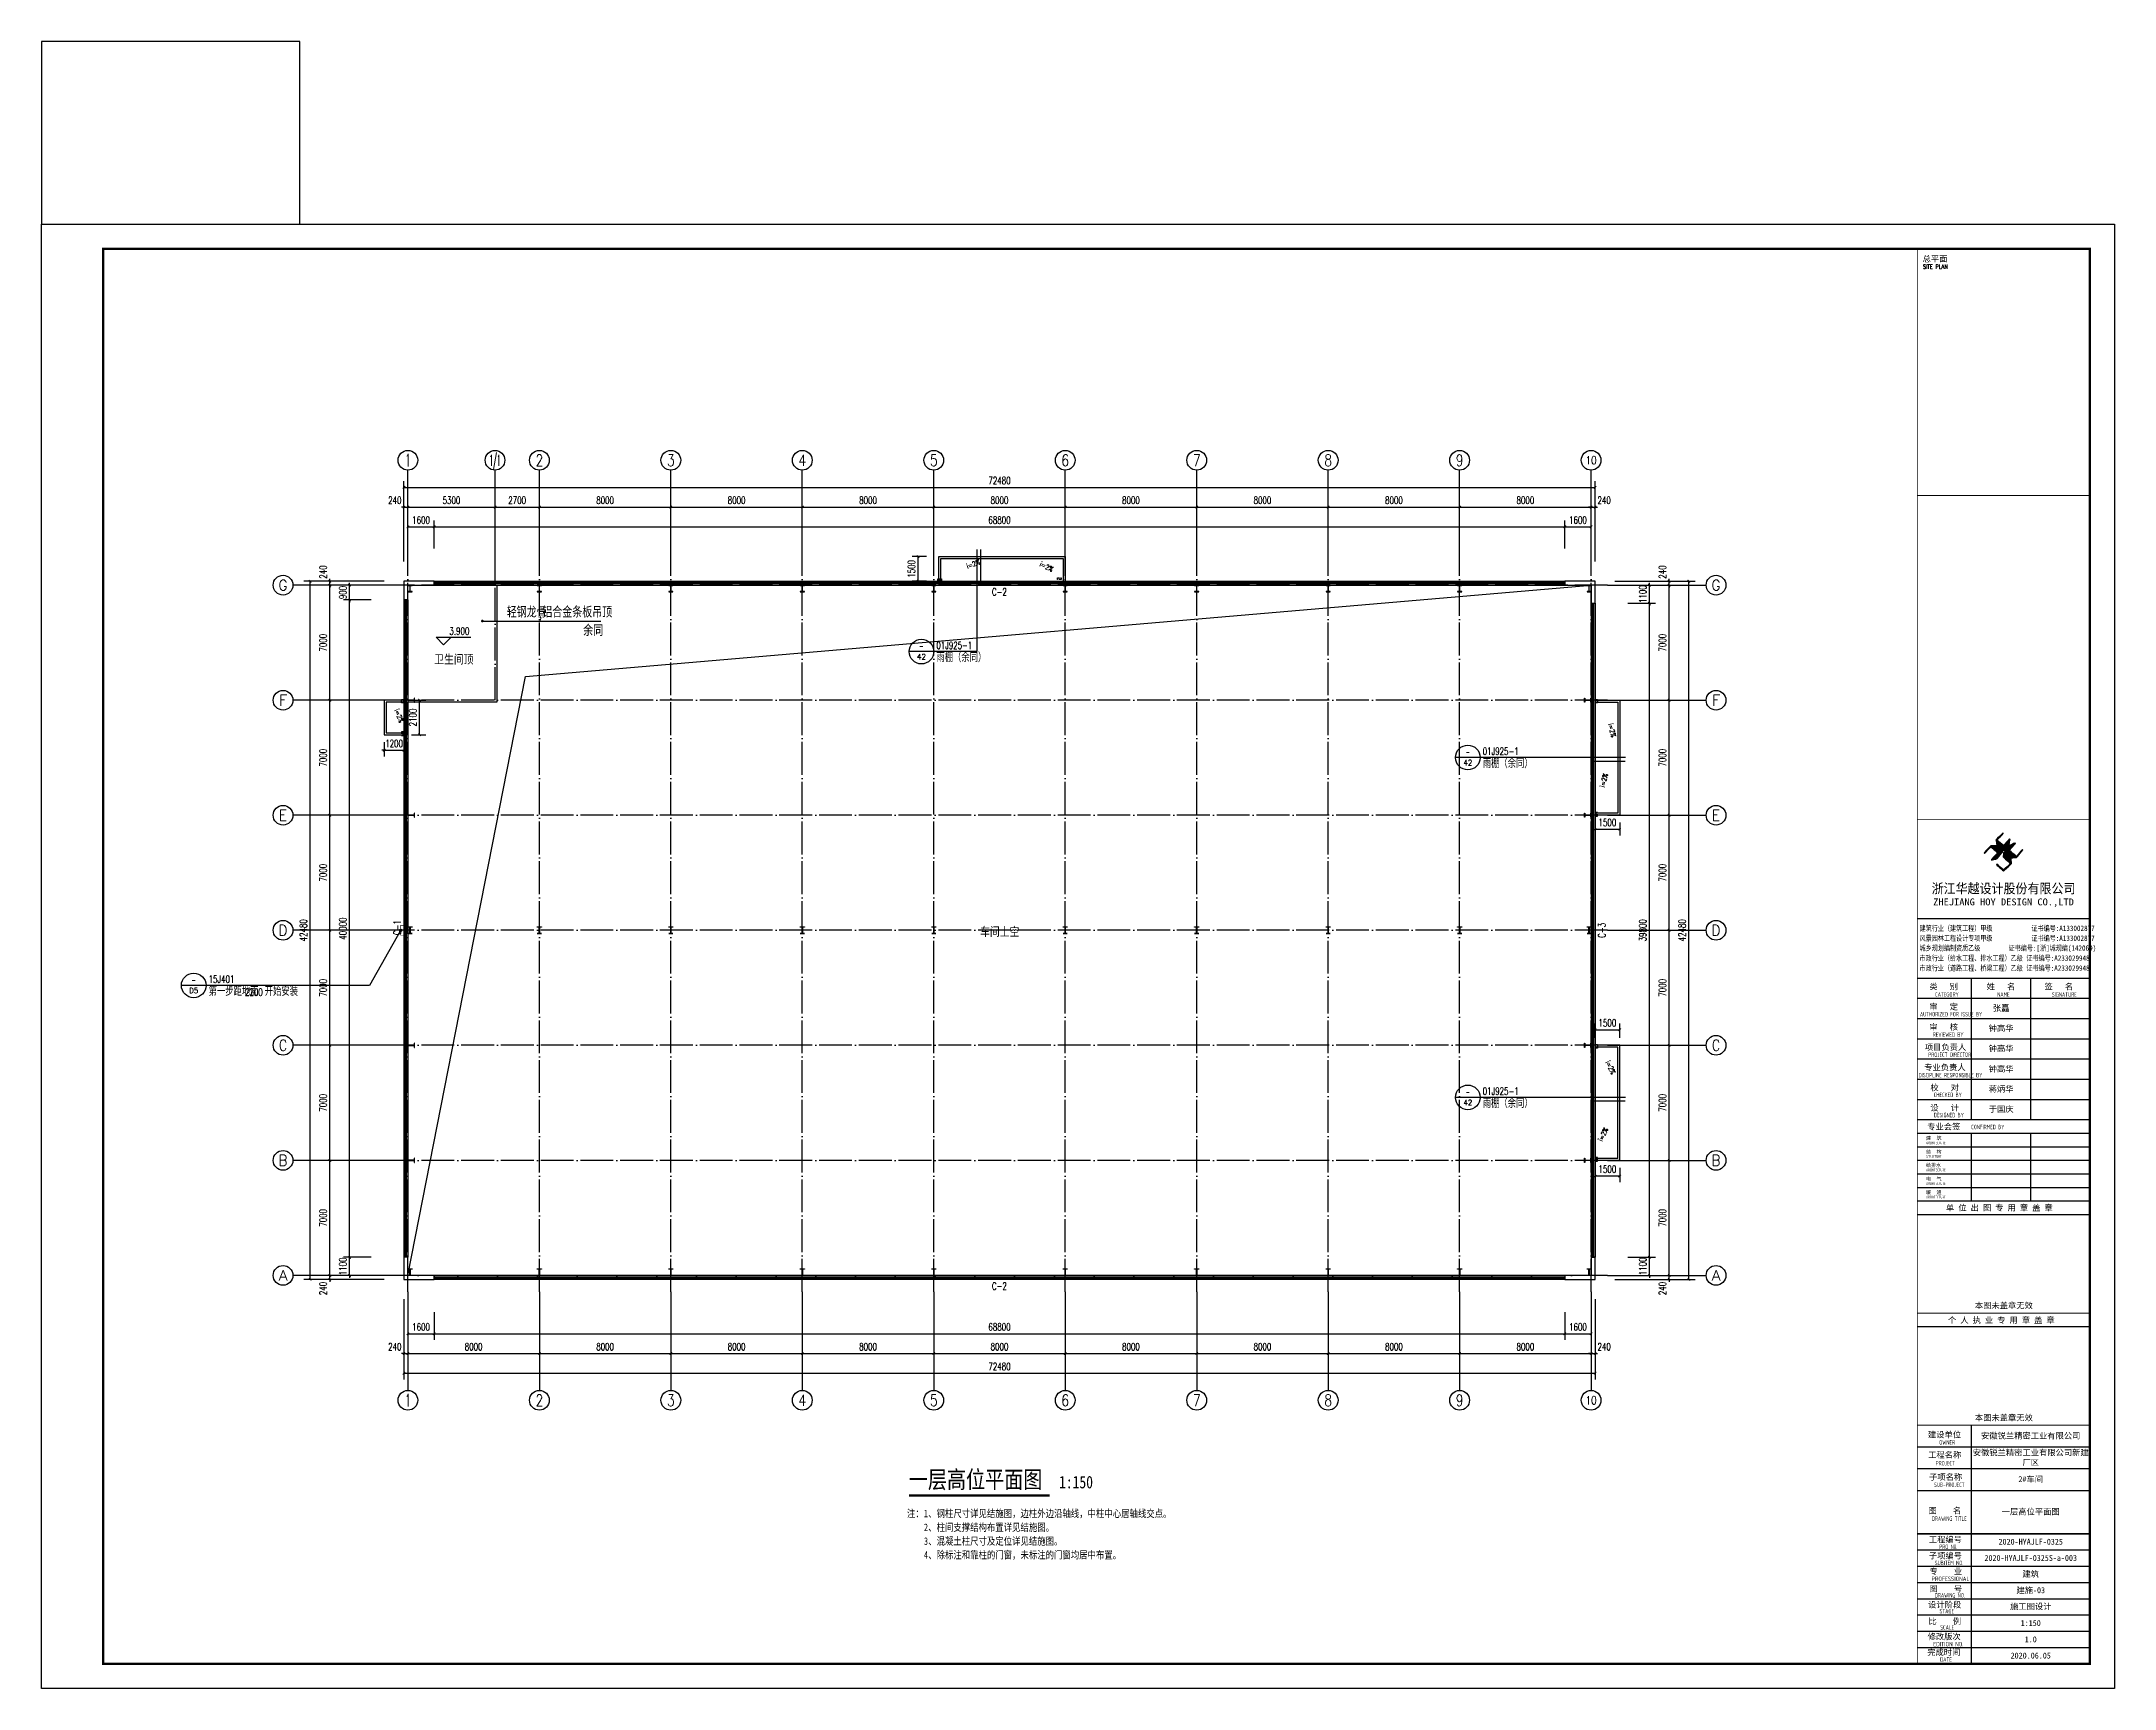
# Model space of a CAD drawing. Extents: x 170967 to 297117, y -33682 to 593582.
# Drawn here: x 170967 to 297117, y 310317 to 410538 of the extents above; entities that cross this region are included whole.
import ezdxf
from ezdxf.enums import TextEntityAlignment as Align

# ---------------------------------------------------------------- set-up
doc = ezdxf.new("R2010")
doc.units = 0
doc.header["$LTSCALE"] = 1000
doc.header["$MEASUREMENT"] = 0
doc.linetypes.add('DASH', pattern=[0.35, 0.25, -0.1])
doc.linetypes.add('DOTE', pattern=[2.42, 2, -0.2, 0.02, -0.2])
doc.layers.get('Defpoints').update_dxf_attribs({"color": 250})
for name, color, linetype in [('0 - 屋顶线', 150, 'Continuous'), ('0 - 梁柱', 3, 'Continuous'), ('0-建筑立面', 255, 'Continuous'), ('AXIS', 171, 'Continuous'), ('AXIS_TEXT', 7, 'Continuous'), ('COLUMN', 9, 'Continuous'), ('DIM_ELEV', 171, 'Continuous'), ('DIM_IDEN', 150, 'Continuous'), ('DIM_LEAD', 171, 'Continuous'), ('DIM_SYMB', 171, 'Continuous'), ('DOTE', 14, 'DOTE'), ('LVTRY', 6, 'Continuous'), ('PUB_DIM', 171, 'Continuous'), ('PUB_TEXT', 7, 'Continuous'), ('PUB_TITLE', 171, 'Continuous'), ('TK', 4, 'Continuous'), ('WALL-PARAPET', 6, 'Continuous'), ('WINDOW', 140, 'Continuous'), ('WINDOW_TEXT', 7, 'Continuous')]:
    doc.layers.add(name, color=color, linetype=linetype)
doc.styles.add('-宋体', font='', dxfattribs={"width": 0.8})
doc.styles.add('_TCH_AXIS', font='COMPLEX', dxfattribs={"bigfont": 'GBCBIG'})
doc.styles.add('_TCH_DIM', font='SIMPLEX', dxfattribs={"bigfont": 'GBCBIG'})
doc.styles.add('_TCH_DIM_T3', font='SIMPLEX', dxfattribs={"width": 0.705882, "bigfont": 'GBCBIG'})
doc.styles.add('_TCH_LABEL', font='COMPLEX', dxfattribs={"bigfont": 'GBCBIG'})
doc.styles.add('_TCH_WINDOW', font='SIMPLEX', dxfattribs={"bigfont": 'GBCBIG'})
doc.styles.add('COMPLEX', font='COMPLEX')
doc.styles.add('HT', font='simhei.ttf', dxfattribs={"width": 0.8})
doc.styles.add('ROMANS', font='romans__.ttf', dxfattribs={"width": 0.65, "height": 231.275})
doc.styles.add('TSSD_REIN', font='tssdeng.shx', dxfattribs={"width": 0.7, "bigfont": 'tssdchn.shx'})
doc.styles.add('图签宋体', font='', dxfattribs={"height": 300})
doc.styles.add('图签黑体', font='simhei.ttf', dxfattribs={"height": 550})
doc.styles.add('宋体', font='', dxfattribs={"width": 0.8})
doc.styles.get('-宋体').set_extended_font_data('SimSun')
doc.styles.get('图签宋体').set_extended_font_data('NSimSun')
doc.styles.get('宋体').set_extended_font_data('SimSun')
doc.dimstyles.new('_TCH_ARCH&&150', dxfattribs={"dimtxt": 446.25, "dimasz": 150, "dimexe": 375, "dimexo": 450, "dimgap": 189.375, "dimtad": 1, "dimdec": 0, "dimzin": 0, "dimdsep": 46, "dimtxsty": '_TCH_DIM_T3', "dimblk": 'ARCHTICK', "dimcen": 0.09, "dimclrt": 7, "dimazin": 2, "dimtfac": 1, "dimtdec": 0, "dimtix": 1, "dimtmove": 2, "dimatfit": 3, "dimfxl": 0, "dimtolj": 1, "dimtzin": 0, "dimarcsym": 0})

msp = doc.modelspace()

# ---------------------------------------------------------------- texts
at = {"layer": 'PUB_TEXT', "style": '_TCH_DIM', "width": 0.705882}
for rotation, p in [(20.266047, (227320.5, 378447.3)), (334.072554, (231674.7, 378636.1)), (291.924381, (192435.4, 369849.4)), (284.346707, (266294.5, 369003.7)), (75.653293, (266087.8, 365126.3)), (295.927446, (266131.8, 348432.5)), (64.072554, (265942.9, 343579.3))]:
    msp.add_text('i=2%', height=297.5, rotation=rotation, dxfattribs=at).set_placement(p)
at = {"layer": 'PUB_TEXT'}
for s, height, style, p in [('轻钢龙骨', 675.18, '_TCH_DIM', (199278.6, 375483.5)), ('铝合金条板吊顶', 675.18, '_TCH_DIM', (201444.6, 375483.5)), ('余同', 675.18, '_TCH_DIM', (203931.8, 374363.5)), ('雨棚（余同）', 506.38, '_TCH_LABEL', (225423.4, 372780.2)), ('雨棚（余同）', 506.38, '_TCH_LABEL', (258671.4, 366334.3)), ('第一步距地面', 506.38, '_TCH_LABEL', (181139.7, 352466.4)), ('开始安装', 506.38, '_TCH_LABEL', (184551.4, 352466.4)), ('雨棚（余同）', 506.38, '_TCH_LABEL', (258671.4, 345654.2))]:
    msp.add_text(s, height=height, dxfattribs=dict(at, style=style)).set_placement(p)
for s, height, style, width, p in [('3.900', 446.25, '_TCH_DIM', 0.705882, (195789.6, 374440.8)), (',', 595, '_TCH_DIM', 0.705882, (201244.6, 375483.5)), ('01J925-1', 446.25, '_TCH_LABEL', 0.705882, (225423.4, 373569.9)), ('卫生间顶', 531.65, '宋体', 0.8, (194871.2, 372682.3, 0.5)), ('01J925-1', 446.25, '_TCH_LABEL', 0.705882, (258671.4, 367124.1)), ('车间上空', 531.65, '宋体', 0.8, (228086.9, 356105.4)), ('15J401', 446.25, '_TCH_LABEL', 0.705882, (181139.7, 353256.2)), ('2200', 446.25, '_TCH_LABEL', 0.705882, (183351.4, 352466.4)), ('01J925-1', 446.25, '_TCH_LABEL', 0.705882, (258671.4, 346443.9)), ('一层高位平面图', 1063.29, '宋体', 0.8, (223749.2, 322504.5)), ('1:150', 759.49, '宋体', 0.8, (232887.6, 322498.6)), ('注：', 455.7, '-宋体', 0.8, (223631.9, 320739.5)), ('1', 455.7, '-宋体', 0.8, (224668.8, 320739.5)), ('、钢柱尺寸详见结施图，边柱外边沿轴线，中柱中心居轴线交点。', 455.696, '-宋体', 0.8, (224928.1, 320739.5)), ('、柱间支撑结构布置详见结施图。', 455.696, '-宋体', 0.8, (224928.1, 319899.5)), ('3', 455.7, '-宋体', 0.8, (224668.8, 319059.5)), ('2', 455.7, '-宋体', 0.8, (224668.8, 319899.5)), ('、混凝土柱尺寸及定位详见结施图。', 455.696, '-宋体', 0.8, (224928.1, 319059.5)), ('4', 455.7, '-宋体', 0.8, (224668.8, 318219.5)), ('、除标注和靠柱的门窗，未标注的门窗均居中布置。', 455.696, '-宋体', 0.8, (224928.1, 318219.5))]:
    msp.add_text(s, height=height, dxfattribs=dict(at, style=style, width=width)).set_placement(p)
at = {"layer": 'PUB_TEXT', "style": '_TCH_LABEL', "width": 0.777778}
for p, p2 in [((224385.4, 373551.3), (224646.4, 373551.3)), ((257633.4, 367105.4), (257894.4, 367105.4)), ((180101.7, 353237.5), (180362.7, 353237.5)), ((257633.4, 346425.2), (257894.4, 346425.2))]:
    msp.add_text('-', height=391.5, dxfattribs=at).set_placement(p, p2, align=Align.FIT)
at = {"layer": 'PUB_TEXT', "style": '_TCH_LABEL'}
for s, height, p, p2 in [('42', 326.08, (224244.2, 372937.2), (224787.7, 372937.2)), ('42', 326.08, (257492.2, 366491.3), (258035.6, 366491.3)), ('D5', 322.69, (179955.6, 352626.2), (180508.8, 352626.2)), ('42', 326.08, (257492.2, 345811.2), (258035.6, 345811.2))]:
    msp.add_text(s, height=height, dxfattribs=at).set_placement(p, p2, align=Align.FIT)

# ---------------------------------------------------------------- blocks, each defined once
blk = doc.blocks.new('A$C670E4FA6')
at = {"layer": '0 - 梁柱'}
h = blk.add_hatch(color=256, dxfattribs=at)
h.paths.add_polyline_path([(125, 0), (0, 0), (0, 12), (120, 12), (120, 200), (125, 200)])
h.paths.add_polyline_path([(250, 0), (125, 0), (125, 200), (130, 200), (130, 12), (250, 12)])
h.paths.add_polyline_path([(250, 388), (130, 388), (130, 200), (125, 200), (125, 400), (250, 400)])
h.paths.add_polyline_path([(125, 200), (120, 200), (120, 388), (0, 388), (0, 400), (125, 400)])
blk.add_lwpolyline([(0, 400), (0, 388), (120, 388), (120, 12), (0, 12), (0, 0), (250, 0), (250, 12), (130, 12), (130, 388), (250, 388), (250, 400)], close=True, dxfattribs=at)
blk = doc.blocks.new('A$C053D6479')
at = {"layer": 'PUB_TITLE'}
h = blk.add_hatch(color=256, dxfattribs=at)
h.dxf.hatch_style = 1
edge = h.paths.add_edge_path()
edge.add_spline(control_points=[(1026, 827), (1105, 920), (1188, 1008), (1266, 1102)], knot_values=[13, 13, 13, 13, 14, 14, 14, 14], degree=3, periodic=0)
edge.add_spline(control_points=[(1266, 1102), (1258, 1111), (1249, 1119), (1239, 1116)], knot_values=[12, 12, 12, 12, 13, 13, 13, 13], degree=3, periodic=0)
edge.add_spline(control_points=[(1239, 1116), (1210, 1107), (1179, 1092), (1144, 1077)], knot_values=[11, 11, 11, 11, 12, 12, 12, 12], degree=3, periodic=0)
edge.add_spline(control_points=[(1144, 1077), (1109, 1063), (1069, 1053), (1047, 1038)], knot_values=[10, 10, 10, 10, 11, 11, 11, 11], degree=3, periodic=0)
edge.add_spline(control_points=[(1047, 1038), (1028, 1026), (1007, 992), (991, 972)], knot_values=[9, 9, 9, 9, 10, 10, 10, 10], degree=3, periodic=0)
edge.add_spline(control_points=[(991, 972), (942, 913), (899, 868), (849, 810)], knot_values=[8, 8, 8, 8, 9, 9, 9, 9], degree=3, periodic=0)
edge.add_spline(control_points=[(849, 810), (842, 801), (822, 776), (822, 775)], knot_values=[7, 7, 7, 7, 8, 8, 8, 8], degree=3, periodic=0)
edge.add_spline(control_points=[(822, 775), (823, 771), (848, 752), (859, 744)], knot_values=[6, 6, 6, 6, 7, 7, 7, 7], degree=3, periodic=0)
edge.add_spline(control_points=[(859, 744), (949, 670), (1035, 592), (1122, 521)], knot_values=[5, 5, 5, 5, 6, 6, 6, 6], degree=3, periodic=0)
edge.add_spline(control_points=[(1122, 521), (1153, 527), (1185, 530), (1217, 533)], knot_values=[4, 4, 4, 4, 5, 5, 5, 5], degree=3, periodic=0)
edge.add_spline(control_points=[(1217, 533), (1246, 535), (1293, 532), (1316, 542)], knot_values=[3, 3, 3, 3, 4, 4, 4, 4], degree=3, periodic=0)
edge.add_spline(control_points=[(1316, 542), (1327, 547), (1338, 565), (1349, 579)], knot_values=[2, 2, 2, 2, 3, 3, 3, 3], degree=3, periodic=0)
edge.add_spline(control_points=[(1349, 579), (1423, 670), (1507, 759), (1572, 848)], knot_values=[1, 1, 1, 1, 2, 2, 2, 2], degree=3, periodic=0)
edge.add_spline(control_points=[(1572, 848), (1564, 852), (1561, 861), (1551, 862)], knot_values=[0, 0, 0, 0, 1, 1, 1, 1], degree=3, periodic=0)
edge.add_spline(control_points=[(1551, 862), (1469, 769), (1393, 671), (1310, 579)], knot_values=[15, 15, 15, 15, 16, 16, 16, 16], degree=3, periodic=0)
edge.add_spline(control_points=[(1310, 579), (1216, 662), (1118, 742), (1026, 827)], knot_values=[14, 14, 14, 14, 15, 15, 15, 15], degree=3, periodic=0)
at = {"layer": 'TK'}
h = blk.add_hatch(color=256, dxfattribs=at)
h.dxf.hatch_style = 2
edge = h.paths.add_edge_path()
edge.add_spline(control_points=[(366, 894), (366, 894), (366, 894), (270, 970), (183, 883), (101, 791), (16, 703), (-18, 714), (9, 735), (28, 755), (103, 838), (192, 930), (266, 1005), (319, 1009), (387, 1005), (442, 1007), (456, 1008), (472, 1011), (485, 1007), (507, 1000), (534, 967), (555, 949), (624, 891), (699, 833), (760, 773), (689, 691), (614, 604), (539, 517), (529, 505), (516, 487), (506, 482), (492, 475), (469, 472), (452, 467), (416, 456), (383, 448), (342, 438), (323, 433), (297, 422), (293, 440), (291, 452), (313, 470), (322, 480), (400, 566), (477, 652), (553, 736), (460, 815), (366, 894)], knot_values=[0, 0, 0, 0, 0.005, 0.01, 1, 1, 1, 2, 2, 2, 3, 3, 3, 4, 4, 4, 5, 5, 5, 6, 6, 6, 7, 7, 7, 8, 8, 8, 9, 9, 9, 10, 10, 10, 11, 11, 11, 12, 12, 12, 13, 13, 13, 14, 14, 14, 15, 15, 15, 15], degree=3, periodic=0)
h = blk.add_hatch(color=256, dxfattribs=at)
h.dxf.hatch_style = 2
edge = h.paths.add_edge_path()
edge.add_spline(control_points=[(728, 856), (728, 856), (728, 856), (719, 864), (651, 922), (580, 978), (514, 1036), (509, 1106), (488, 1176), (479, 1247), (570, 1343), (663, 1436), (758, 1526), (764, 1523), (768, 1518), (774, 1515), (693, 1422), (599, 1343), (520, 1249), (607, 1171), (698, 1096), (789, 1021), (874, 1109), (950, 1206), (1031, 1298), (1066, 1286), (1054, 1262), (1045, 1224), (1036, 1188), (1031, 1158), (1024, 1121), (1020, 1104), (1017, 1085), (1012, 1071), (1004, 1052), (976, 1026), (956, 1003), (906, 946), (866, 899), (814, 839), (806, 829), (789, 806), (787, 806), (777, 804), (728, 856)], knot_values=[0, 0, 0, 0, 0.005, 0.01, 1, 1, 1, 2, 2, 2, 3, 3, 3, 4, 4, 4, 5, 5, 5, 6, 6, 6, 7, 7, 7, 8, 8, 8, 9, 9, 9, 10, 10, 10, 11, 11, 11, 12, 12, 12, 13, 13, 13, 14, 14, 14, 14], degree=3, periodic=0)
h = blk.add_hatch(color=256, dxfattribs=at)
h.dxf.hatch_style = 2
edge = h.paths.add_edge_path()
edge.add_spline(control_points=[(511, 261), (511, 261), (511, 261), (516, 267), (609, 192), (696, 111), (785, 33), (883, 118), (977, 208), (1070, 298), (992, 373), (892, 456), (803, 534), (791, 544), (768, 561), (766, 569), (761, 588), (776, 634), (780, 655), (785, 690), (788, 721), (795, 746), (897, 661), (998, 576), (1097, 490), (1100, 425), (1106, 361), (1107, 294), (1018, 207), (925, 121), (830, 33), (818, 21), (800, 0), (787, 0), (768, -1), (725, 49), (712, 60), (662, 103), (616, 143), (568, 186), (545, 207), (518, 224), (499, 250), (501, 259), (511, 261)], knot_values=[0, 0, 0, 0, 0.005, 0.01, 1, 1, 1, 2, 2, 2, 3, 3, 3, 4, 4, 4, 5, 5, 5, 6, 6, 6, 7, 7, 7, 8, 8, 8, 9, 9, 9, 10, 10, 10, 11, 11, 11, 12, 12, 12, 13, 13, 13, 14, 14, 14, 14], degree=3, periodic=0)
for points, knots in [([(555, 949), (624, 891), (699, 833), (760, 773), (689, 691), (614, 604), (539, 517), (529, 505), (516, 487), (506, 482), (492, 475), (469, 472), (452, 467), (416, 456), (383, 448), (342, 438), (323, 433), (297, 422), (293, 440), (291, 452), (313, 470), (322, 480), (400, 566), (477, 652), (553, 736), (460, 815), (366, 894), (270, 970), (183, 883), (101, 791), (16, 703), (-18, 714), (9, 735), (28, 755), (103, 838), (192, 930), (266, 1005), (319, 1009), (387, 1005), (442, 1007), (456, 1008), (472, 1011), (485, 1007), (507, 1000), (534, 967), (555, 949)], [0, 0, 0, 0, 1, 1, 1, 2, 2, 2, 3, 3, 3, 4, 4, 4, 5, 5, 5, 6, 6, 6, 7, 7, 7, 8, 8, 8, 9, 9, 9, 10, 10, 10, 11, 11, 11, 12, 12, 12, 13, 13, 13, 14, 14, 14, 15, 15, 15, 15]), ([(1031, 1298), (1066, 1286), (1054, 1262), (1045, 1224), (1036, 1188), (1031, 1158), (1024, 1121), (1020, 1104), (1017, 1085), (1012, 1071), (1004, 1052), (976, 1026), (956, 1003), (906, 946), (866, 899), (814, 839), (806, 829), (789, 806), (787, 806), (777, 804), (728, 856), (719, 864), (651, 922), (580, 978), (514, 1036), (509, 1106), (488, 1176), (479, 1247), (570, 1343), (663, 1436), (758, 1526), (764, 1523), (768, 1518), (774, 1515), (693, 1422), (599, 1343), (520, 1249), (607, 1171), (698, 1096), (789, 1021), (874, 1109), (950, 1206), (1031, 1298)], [0, 0, 0, 0, 1, 1, 1, 2, 2, 2, 3, 3, 3, 4, 4, 4, 5, 5, 5, 6, 6, 6, 7, 7, 7, 8, 8, 8, 9, 9, 9, 10, 10, 10, 11, 11, 11, 12, 12, 12, 13, 13, 13, 14, 14, 14, 14]), ([(1551, 862), (1561, 861), (1564, 852), (1572, 848), (1507, 759), (1423, 670), (1349, 579), (1338, 565), (1327, 547), (1316, 542), (1293, 532), (1246, 535), (1217, 533), (1185, 530), (1153, 527), (1122, 521), (1035, 592), (949, 670), (859, 744), (848, 752), (823, 771), (822, 775), (822, 776), (842, 801), (849, 810), (899, 868), (942, 913), (991, 972), (1007, 992), (1028, 1026), (1047, 1038), (1069, 1053), (1109, 1063), (1144, 1077), (1179, 1092), (1210, 1107), (1239, 1116), (1249, 1119), (1258, 1111), (1266, 1102), (1188, 1008), (1105, 920), (1026, 827), (1118, 742), (1216, 662), (1310, 579), (1393, 671), (1469, 769), (1551, 862)], [0, 0, 0, 0, 1, 1, 1, 2, 2, 2, 3, 3, 3, 4, 4, 4, 5, 5, 5, 6, 6, 6, 7, 7, 7, 8, 8, 8, 9, 9, 9, 10, 10, 10, 11, 11, 11, 12, 12, 12, 13, 13, 13, 14, 14, 14, 15, 15, 15, 16, 16, 16, 16]), ([(1097, 490), (1100, 425), (1106, 361), (1107, 294), (1018, 207), (925, 121), (830, 33), (818, 21), (800, 0), (787, 0), (768, -1), (725, 49), (712, 60), (662, 103), (616, 143), (568, 186), (545, 207), (518, 224), (499, 250), (501, 259), (511, 261), (516, 267), (609, 192), (696, 111), (785, 33), (883, 118), (977, 208), (1070, 298), (992, 373), (892, 456), (803, 534), (791, 544), (768, 561), (766, 569), (761, 588), (776, 634), (780, 655), (785, 690), (788, 721), (795, 746), (897, 661), (998, 576), (1097, 490)], [0, 0, 0, 0, 1, 1, 1, 2, 2, 2, 3, 3, 3, 4, 4, 4, 5, 5, 5, 6, 6, 6, 7, 7, 7, 8, 8, 8, 9, 9, 9, 10, 10, 10, 11, 11, 11, 12, 12, 12, 13, 13, 13, 14, 14, 14, 14])]:
    blk.add_open_spline(points, degree=3, knots=knots, dxfattribs=at)
blk = doc.blocks.new('GeYuanFrame_50082050', base_point=(20.09, 4.53))
at = {"layer": 'PUB_TITLE'}
for points in [[(803.09, 235.33), (803.09, 292.73)], [(827.09, 235.33), (827.09, 292.73)], [(803.09, 202.33), (803.09, 229.83)], [(827.09, 202.33), (827.09, 229.83)], [(803.09, 14.53), (803.09, 111.33)]]:
    blk.add_lwpolyline(points, dxfattribs=at)
at = {"layer": 'TK'}
for p, q in [((781.09, 316.93), (851.09, 316.93)), ((781.09, 284.53), (851.09, 284.53)), ((781.09, 276.33), (851.09, 276.33)), ((781.09, 268.13), (851.09, 268.13)), ((781.09, 259.93), (851.09, 259.93)), ((781.09, 251.73), (851.09, 251.73)), ((781.09, 243.53), (851.09, 243.53)), ((781.09, 235.33), (851.09, 235.33)), ((781.09, 235.33), (851.09, 235.33)), ((781.09, 102.53), (851.09, 102.53)), ((781.09, 93.73), (851.09, 93.73)), ((781.09, 84.93), (803.09, 84.93)), ((781.09, 84.93), (851.09, 84.93)), ((781.09, 67.37), (851.09, 67.37)), ((781.09, 67.33), (851.09, 67.33)), ((781.09, 60.77), (851.09, 60.77)), ((781.09, 54.17), (851.09, 54.17)), ((781.09, 47.57), (851.09, 47.57)), ((781.09, 40.97), (851.09, 40.97)), ((781.09, 34.37), (851.09, 34.37)), ((781.09, 27.77), (851.09, 27.77)), ((781.09, 21.17), (851.09, 21.17)), ((781.09, 14.53), (851.09, 14.53))]:
    blk.add_line(p, q, dxfattribs=at)
blk.add_lwpolyline([(20.09, 4.53), (20.09, 598.53), (861.09, 598.53), (861.09, 4.53)], close=True, dxfattribs=at)
at = {"layer": 'TK', "const_width": 1}
blk.add_lwpolyline([(45.09, 588.53), (851.09, 588.53), (851.09, 14.53), (45.09, 14.53)], close=True, dxfattribs=at)
at = {"layer": 'TK'}
for points, const_width in [([(781.09, 588.53), (781.09, 14.53)], 0.4), ([(781.09, 488.5), (851.09, 488.5)], 0.35), ([(781.09, 357.14), (851.09, 357.14)], 0.35), ([(781.09, 292.73), (851.09, 292.73)], 0.35), ([(781.09, 292.73), (851.09, 292.73)], 0.35), ([(781.09, 235.33), (851.09, 235.33)], 0.35), ([(781.09, 202.33), (851.09, 202.33)], 0.35), ([(781.09, 156.83), (851.09, 156.83)], 0.35), ([(781.09, 111.33), (851.09, 111.33)], 0.35), ([(781.09, 67.37), (851.09, 67.37)], 0.35)]:
    blk.add_lwpolyline(points, dxfattribs=dict(at, const_width=const_width))
for points in [[(781.09, 292.73), (851.09, 292.73)], [(781.09, 235.33), (851.09, 235.33)], [(781.09, 229.83), (851.09, 229.83)], [(781.09, 224.33), (851.09, 224.33)], [(781.09, 218.83), (851.09, 218.83)], [(781.09, 213.33), (851.09, 213.33)], [(781.09, 207.83), (851.09, 207.83)], [(781.09, 202.33), (851.09, 202.33)], [(781.09, 196.83), (851.09, 196.83)], [(781.09, 151.33), (851.09, 151.33)]]:
    blk.add_lwpolyline(points, dxfattribs=at)
at = {"layer": 'PUB_TITLE', "xscale": 0.01000000000021828, "yscale": 0.01000000000021828, "zscale": 0.01000000000021828}
blk.add_blockref('A$C053D6479', (808.19, 336.27), dxfattribs=at)
at = {"layer": 'TK', "style": '图签宋体'}
for s, height, p in [('总平面', 2.4, (783.23, 583.28)), ('类   别', 2.4, (785.97, 288.09)), ('姓   名', 2.4, (809.2, 288.09)), ('签   名', 2.4, (832.68, 288.09)), ('审   定', 2.4, (785.97, 279.89)), ('审   核', 2.4, (785.97, 271.69)), ('项目负责人', 2.4, (784.13, 263.49)), ('专业负责人', 2.4, (783.89, 255.29)), ('校   对', 2.4, (786.38, 247.09)), ('设   计', 2.4, (786.36, 238.89)), ('建  筑', 1.44, (784.61, 227.11)), ('专业会签', 2.4, (785.12, 231.24)), ('结  构', 1.44, (784.61, 221.61)), ('给排水', 1.44, (784.61, 216.11)), ('电  气', 1.44, (784.61, 210.61)), ('暖  通', 1.44, (784.61, 205.11)), ('单 位 出 图 专 用 章 盖 章', 2.4, (792.72, 198.35)), ('本图未盖章无效', 2.4, (804.43, 158.7)), ('个 人 执 业 专 用 章 盖 章', 2.4, (793.52, 152.77)), ('本图未盖章无效', 2.4, (804.43, 113.2)), ('建设单位', 2.4, (785.39, 106.33)), ('工程名称', 2.4, (785.47, 98.12)), ('子项名称', 2.4, (785.85, 89.14)), ('图    名', 2.4, (785.63, 75.5)), ('工程编号', 2.4, (785.77, 63.77)), ('子项编号', 2.4, (785.77, 57.19)), ('专    业', 2.4, (786.01, 50.88)), ('图    号', 2.4, (786.02, 43.77)), ('设计阶段', 2.4, (785.45, 37.32)), ('修改版次', 2.4, (785.24, 24.41)), ('比    例', 2.4, (785.59, 30.63)), ('完成时间', 2.4, (785.11, 18.02))]:
    blk.add_text(s, height=height, dxfattribs=at).set_placement(p)
at = {"layer": 'TK'}
for s, height, style, width, p in [('SITE PLAN', 1.697, 'ROMANS', 0.76, (783.35, 580.49)), ('建筑行业（建筑工程）甲级           证书编号:A133002877', 2.2, '-宋体', 0.8, (782, 311.83)), ('风景园林工程设计专项甲级           证书编号:A133002877', 2.2, '-宋体', 0.8, (782, 307.81)), ('城乡规划编制资质乙级        证书编号:[浙]城规编(142069)', 2.2, '-宋体', 0.8, (782, 303.82)), ('市政行业（给水工程、排水工程）乙级 证书编号:A233029948', 2.2, '-宋体', 0.8, (782, 299.74)), ('市政行业（道路工程、桥梁工程）乙级 证书编号:A233029948', 2.2, '-宋体', 0.8, (782, 295.69)), ('CATEGORY', 1.8, 'TSSD_REIN', 0.7, (788.32, 285.17)), ('NAME', 1.8, 'TSSD_REIN', 0.7, (813.51, 285.17)), ('SIGNATURE', 1.8, 'TSSD_REIN', 0.7, (835.66, 285.17)), ('AUTHORIZED FOR ISSUE BY', 1.8, 'TSSD_REIN', 0.7, (782.12, 277.17)), ('REVIEWED BY', 1.8, 'TSSD_REIN', 0.7, (787.36, 268.91)), ('PROJECT DIRECTOR', 1.8, 'TSSD_REIN', 0.7, (785.55, 260.74)), ('DISCIPLINE RESPONSIBLE BY', 1.8, 'TSSD_REIN', 0.7, (781.57, 252.48)), ('CHECKED BY', 1.8, 'TSSD_REIN', 0.7, (787.75, 244.44)), ('DESIGNED BY', 1.8, 'TSSD_REIN', 0.7, (787.76, 236.27)), ('CONFIRMED BY', 1.8, 'TSSD_REIN', 0.7, (802.94, 231.42)), ('ARCHITECTURE', 1.08, 'TSSD_REIN', 0.7, (784.65, 225.34)), ('STRUCTURE', 1.08, 'TSSD_REIN', 0.7, (784.65, 219.84)), ('ARCHITECTURE', 1.08, 'TSSD_REIN', 0.7, (784.65, 214.34)), ('ARCHITECTURE', 1.08, 'TSSD_REIN', 0.7, (784.65, 208.84)), ('ARCHITECTURE', 1.08, 'TSSD_REIN', 0.7, (784.65, 203.34)), ('OWNER', 1.8, 'TSSD_REIN', 0.7, (789.98, 103.48)), ('PROJECT', 1.8, 'TSSD_REIN', 0.7, (788.52, 95.02)), ('SUB-PROJECT', 1.8, 'TSSD_REIN', 0.7, (787.86, 86.3)), ('DRAWING TITLE', 1.8, 'TSSD_REIN', 0.7, (786.97, 72.53)), ('PRO N0.', 1.8, 'TSSD_REIN', 0.7, (790.01, 61.15)), ('SUBITEM NO.', 1.8, 'TSSD_REIN', 0.7, (788.15, 54.58)), ('PROFESSIONAL', 1.8, 'TSSD_REIN', 0.8, (786.88, 48.15)), ('DRAWING NO.', 1.8, 'TSSD_REIN', 0.7, (788.19, 41.45)), ('STAGE', 1.8, 'TSSD_REIN', 0.7, (790.09, 35.03)), ('SCALE', 1.8, 'TSSD_REIN', 0.7, (790.38, 28.42)), ('EDITION NO.', 1.8, 'TSSD_REIN', 0.8, (787.53, 21.64)), ('DATE', 1.8, 'TSSD_REIN', 0.7, (790.33, 15.45))]:
    blk.add_text(s, height=height, dxfattribs=dict(at, style=style, width=width)).set_placement(p)
for s, height, style, width, p in [('浙江华越设计股份有限公司', 3.96, 'HT', 0.9, (816.07, 329.16)), ('ZHEJIANG HOY DESIGN CO.,LTD', 2.8, '图签黑体', 1.11, (816.06, 323.29))]:
    blk.add_text(s, height=height, dxfattribs=dict(at, style=style, width=width)).set_placement(p, align=Align.MIDDLE)
at = {"layer": 'TK', "char_height": 2.4, "attachment_point": 5, "style": '图签宋体'}
for s, insert, width in [('张矗', (815.09, 280.4), 24), ('钟高华', (815.09, 272.23), 24), ('钟高华', (815.09, 264.03), 24), ('钟高华', (815.09, 255.76), 24), ('蒋炳华', (815.09, 247.63), 24), ('于国庆', (815.09, 239.43), 24), ('安徽锐兰精密工业有限公司新建厂区', (827.09, 98.13), 48), ('安徽锐兰精密工业有限公司', (827.09, 106.93), 48), ('2#车间', (827.09, 89.33), 48), ('一层高位平面图', (827.09, 76.13), 48), ('2020-HYAJLF-0325', (827.09, 64.07), 48), ('2020-HYAJLF-0325S-a-003', (827.09, 57.47), 48), ('建筑', (827.09, 50.87), 48), ('建施-03', (827.09, 44.27), 48), ('施工图设计', (827.09, 37.67), 48), ('1:150', (827.09, 31.07), 48), ('1.0', (827.09, 24.47), 48), ('2020.06.05', (827.09, 17.88), 48)]:
    blk.add_mtext(s, dxfattribs=dict(at, insert=insert, width=width))
blk = doc.blocks.new('$TCHSYS$WIN2D')
for p, q in [((-0.5, 0.5), (0.5, 0.5)), ((-0.5, 0.5), (-0.5, -0.5)), ((0.5, 0.5), (0.5, -0.5)), ((0.5, 0.1667), (-0.5, 0.1667)), ((0.5, -0.1667), (-0.5, -0.1667)), ((-0.5, -0.5), (0.5, -0.5))]:
    blk.add_line(p, q)
blk = doc.blocks.new('_AXISO')
blk.add_circle((0, 0), 0.5)
at = {"layer": 'AXIS_TEXT', "style": 'COMPLEX', "width": 1.041667}
blk.add_attdef('A', text='', height=0.56, dxfattribs=at).set_placement((-0.25, -0.28), (0.25, -0.28), align=Align.FIT)
blk = doc.blocks.new('_ArchTick')
at = {"color": 0, "linetype": 'ByBlock', "const_width": 0.4}
blk.add_lwpolyline([(-0.5, -0.5), (0.5, 0.5)], dxfattribs=at)
blk = doc.blocks.new('*D237')
at = {"layer": 'AXIS', "color": 0, "lineweight": -2}
for p, q in [((193026, 334005), (193026, 329130)), ((265506, 334005), (265506, 329130)), ((193026, 329505), (265506, 329505))]:
    blk.add_line(p, q, dxfattribs=at)
at = {"layer": 'Defpoints', "color": 0}
for p in [(193026, 334455), (265506, 334455), (265506, 329505)]:
    blk.add_point(p, dxfattribs=at)
at = {"layer": 'AXIS', "color": 0, "lineweight": -2, "xscale": 150, "yscale": 150, "zscale": 150, "rotation": 180}
blk.add_blockref('_ArchTick', (193026, 329505), dxfattribs=at)
at = {"layer": 'AXIS', "color": 0, "lineweight": -2, "xscale": 150, "yscale": 150, "zscale": 150}
blk.add_blockref('_ArchTick', (265506, 329505), dxfattribs=at)
at = {"layer": 'AXIS', "color": 7, "insert": (229266, 329918), "char_height": 446.2, "attachment_point": 5, "style": '_TCH_DIM_T3'}
blk.add_mtext('\\A1;72480', dxfattribs=at)
blk = doc.blocks.new('*D238')
at = {"layer": 'AXIS', "color": 0, "lineweight": -2}
for p, q in [((193026, 334005), (193026, 330330)), ((193266, 334005), (193266, 330330)), ((193026, 330705), (192876, 330705)), ((193026, 330705), (193266, 330705)), ((193266, 330705), (193416, 330705))]:
    blk.add_line(p, q, dxfattribs=at)
at = {"layer": 'Defpoints', "color": 0}
for p in [(193026, 334455), (193266, 334455), (193266, 330705)]:
    blk.add_point(p, dxfattribs=at)
at = {"layer": 'AXIS', "color": 0, "lineweight": -2, "xscale": 150, "yscale": 150, "zscale": 150}
blk.add_blockref('_ArchTick', (193026, 330705), dxfattribs=at)
at = {"layer": 'AXIS', "color": 0, "lineweight": -2, "xscale": 150, "yscale": 150, "zscale": 150, "rotation": 180}
blk.add_blockref('_ArchTick', (193266, 330705), dxfattribs=at)
at = {"layer": 'AXIS', "color": 7, "insert": (192471, 331118), "char_height": 446.2, "attachment_point": 5, "style": '_TCH_DIM_T3'}
blk.add_mtext('\\A1;240', dxfattribs=at)
blk = doc.blocks.new('*D239')
at = {"layer": 'AXIS', "color": 0, "lineweight": -2}
for p, q in [((193266, 334005), (193266, 330330)), ((201266, 334005), (201266, 330330)), ((193266, 330705), (201266, 330705))]:
    blk.add_line(p, q, dxfattribs=at)
at = {"layer": 'Defpoints', "color": 0}
for p in [(193266, 334455), (201266, 334455), (201266, 330705)]:
    blk.add_point(p, dxfattribs=at)
at = {"layer": 'AXIS', "color": 0, "lineweight": -2, "xscale": 150, "yscale": 150, "zscale": 150, "rotation": 180}
blk.add_blockref('_ArchTick', (193266, 330705), dxfattribs=at)
at = {"layer": 'AXIS', "color": 0, "lineweight": -2, "xscale": 150, "yscale": 150, "zscale": 150}
blk.add_blockref('_ArchTick', (201266, 330705), dxfattribs=at)
at = {"layer": 'AXIS', "color": 7, "insert": (197266, 331118), "char_height": 446.2, "attachment_point": 5, "style": '_TCH_DIM_T3'}
blk.add_mtext('\\A1;8000', dxfattribs=at)
blk = doc.blocks.new('*D240')
at = {"layer": 'AXIS', "color": 0, "lineweight": -2}
for p, q in [((201266, 334005), (201266, 330330)), ((209266, 334005), (209266, 330330)), ((201266, 330705), (209266, 330705))]:
    blk.add_line(p, q, dxfattribs=at)
at = {"layer": 'Defpoints', "color": 0}
for p in [(201266, 334455), (209266, 334455), (209266, 330705)]:
    blk.add_point(p, dxfattribs=at)
at = {"layer": 'AXIS', "color": 0, "lineweight": -2, "xscale": 150, "yscale": 150, "zscale": 150, "rotation": 180}
blk.add_blockref('_ArchTick', (201266, 330705), dxfattribs=at)
at = {"layer": 'AXIS', "color": 0, "lineweight": -2, "xscale": 150, "yscale": 150, "zscale": 150}
blk.add_blockref('_ArchTick', (209266, 330705), dxfattribs=at)
at = {"layer": 'AXIS', "color": 7, "insert": (205266, 331118), "char_height": 446.2, "attachment_point": 5, "style": '_TCH_DIM_T3'}
blk.add_mtext('\\A1;8000', dxfattribs=at)
blk = doc.blocks.new('*D241')
at = {"layer": 'AXIS', "color": 0, "lineweight": -2}
for p, q in [((209266, 334005), (209266, 330330)), ((217266, 334005), (217266, 330330)), ((209266, 330705), (217266, 330705))]:
    blk.add_line(p, q, dxfattribs=at)
at = {"layer": 'Defpoints', "color": 0}
for p in [(209266, 334455), (217266, 334455), (217266, 330705)]:
    blk.add_point(p, dxfattribs=at)
at = {"layer": 'AXIS', "color": 0, "lineweight": -2, "xscale": 150, "yscale": 150, "zscale": 150, "rotation": 180}
blk.add_blockref('_ArchTick', (209266, 330705), dxfattribs=at)
at = {"layer": 'AXIS', "color": 0, "lineweight": -2, "xscale": 150, "yscale": 150, "zscale": 150}
blk.add_blockref('_ArchTick', (217266, 330705), dxfattribs=at)
at = {"layer": 'AXIS', "color": 7, "insert": (213266, 331118), "char_height": 446.2, "attachment_point": 5, "style": '_TCH_DIM_T3'}
blk.add_mtext('\\A1;8000', dxfattribs=at)
blk = doc.blocks.new('*D242')
at = {"layer": 'AXIS', "color": 0, "lineweight": -2}
for p, q in [((217266, 334005), (217266, 330330)), ((225266, 334005), (225266, 330330)), ((217266, 330705), (225266, 330705))]:
    blk.add_line(p, q, dxfattribs=at)
at = {"layer": 'Defpoints', "color": 0}
for p in [(217266, 334455), (225266, 334455), (225266, 330705)]:
    blk.add_point(p, dxfattribs=at)
at = {"layer": 'AXIS', "color": 0, "lineweight": -2, "xscale": 150, "yscale": 150, "zscale": 150, "rotation": 180}
blk.add_blockref('_ArchTick', (217266, 330705), dxfattribs=at)
at = {"layer": 'AXIS', "color": 0, "lineweight": -2, "xscale": 150, "yscale": 150, "zscale": 150}
blk.add_blockref('_ArchTick', (225266, 330705), dxfattribs=at)
at = {"layer": 'AXIS', "color": 7, "insert": (221266, 331118), "char_height": 446.2, "attachment_point": 5, "style": '_TCH_DIM_T3'}
blk.add_mtext('\\A1;8000', dxfattribs=at)
blk = doc.blocks.new('*D243')
at = {"layer": 'AXIS', "color": 0, "lineweight": -2}
for p, q in [((225266, 334005), (225266, 330330)), ((233266, 334005), (233266, 330330)), ((225266, 330705), (233266, 330705))]:
    blk.add_line(p, q, dxfattribs=at)
at = {"layer": 'Defpoints', "color": 0}
for p in [(225266, 334455), (233266, 334455), (233266, 330705)]:
    blk.add_point(p, dxfattribs=at)
at = {"layer": 'AXIS', "color": 0, "lineweight": -2, "xscale": 150, "yscale": 150, "zscale": 150, "rotation": 180}
blk.add_blockref('_ArchTick', (225266, 330705), dxfattribs=at)
at = {"layer": 'AXIS', "color": 0, "lineweight": -2, "xscale": 150, "yscale": 150, "zscale": 150}
blk.add_blockref('_ArchTick', (233266, 330705), dxfattribs=at)
at = {"layer": 'AXIS', "color": 7, "insert": (229266, 331118), "char_height": 446.2, "attachment_point": 5, "style": '_TCH_DIM_T3'}
blk.add_mtext('\\A1;8000', dxfattribs=at)
blk = doc.blocks.new('*D244')
at = {"layer": 'AXIS', "color": 0, "lineweight": -2}
for p, q in [((233266, 334005), (233266, 330330)), ((241266, 334005), (241266, 330330)), ((233266, 330705), (241266, 330705))]:
    blk.add_line(p, q, dxfattribs=at)
at = {"layer": 'Defpoints', "color": 0}
for p in [(233266, 334455), (241266, 334455), (241266, 330705)]:
    blk.add_point(p, dxfattribs=at)
at = {"layer": 'AXIS', "color": 0, "lineweight": -2, "xscale": 150, "yscale": 150, "zscale": 150, "rotation": 180}
blk.add_blockref('_ArchTick', (233266, 330705), dxfattribs=at)
at = {"layer": 'AXIS', "color": 0, "lineweight": -2, "xscale": 150, "yscale": 150, "zscale": 150}
blk.add_blockref('_ArchTick', (241266, 330705), dxfattribs=at)
at = {"layer": 'AXIS', "color": 7, "insert": (237266, 331118), "char_height": 446.2, "attachment_point": 5, "style": '_TCH_DIM_T3'}
blk.add_mtext('\\A1;8000', dxfattribs=at)
blk = doc.blocks.new('*D245')
at = {"layer": 'AXIS', "color": 0, "lineweight": -2}
for p, q in [((241266, 334005), (241266, 330330)), ((249266, 334005), (249266, 330330)), ((241266, 330705), (249266, 330705))]:
    blk.add_line(p, q, dxfattribs=at)
at = {"layer": 'Defpoints', "color": 0}
for p in [(241266, 334455), (249266, 334455), (249266, 330705)]:
    blk.add_point(p, dxfattribs=at)
at = {"layer": 'AXIS', "color": 0, "lineweight": -2, "xscale": 150, "yscale": 150, "zscale": 150, "rotation": 180}
blk.add_blockref('_ArchTick', (241266, 330705), dxfattribs=at)
at = {"layer": 'AXIS', "color": 0, "lineweight": -2, "xscale": 150, "yscale": 150, "zscale": 150}
blk.add_blockref('_ArchTick', (249266, 330705), dxfattribs=at)
at = {"layer": 'AXIS', "color": 7, "insert": (245266, 331118), "char_height": 446.2, "attachment_point": 5, "style": '_TCH_DIM_T3'}
blk.add_mtext('\\A1;8000', dxfattribs=at)
blk = doc.blocks.new('*D246')
at = {"layer": 'AXIS', "color": 0, "lineweight": -2}
for p, q in [((249266, 334005), (249266, 330330)), ((257266, 334005), (257266, 330330)), ((249266, 330705), (257266, 330705))]:
    blk.add_line(p, q, dxfattribs=at)
at = {"layer": 'Defpoints', "color": 0}
for p in [(249266, 334455), (257266, 334455), (257266, 330705)]:
    blk.add_point(p, dxfattribs=at)
at = {"layer": 'AXIS', "color": 0, "lineweight": -2, "xscale": 150, "yscale": 150, "zscale": 150, "rotation": 180}
blk.add_blockref('_ArchTick', (249266, 330705), dxfattribs=at)
at = {"layer": 'AXIS', "color": 0, "lineweight": -2, "xscale": 150, "yscale": 150, "zscale": 150}
blk.add_blockref('_ArchTick', (257266, 330705), dxfattribs=at)
at = {"layer": 'AXIS', "color": 7, "insert": (253266, 331118), "char_height": 446.2, "attachment_point": 5, "style": '_TCH_DIM_T3'}
blk.add_mtext('\\A1;8000', dxfattribs=at)
blk = doc.blocks.new('*D247')
at = {"layer": 'AXIS', "color": 0, "lineweight": -2}
for p, q in [((257266, 334005), (257266, 330330)), ((265266, 334005), (265266, 330330)), ((257266, 330705), (265266, 330705))]:
    blk.add_line(p, q, dxfattribs=at)
at = {"layer": 'Defpoints', "color": 0}
for p in [(257266, 334455), (265266, 334455), (265266, 330705)]:
    blk.add_point(p, dxfattribs=at)
at = {"layer": 'AXIS', "color": 0, "lineweight": -2, "xscale": 150, "yscale": 150, "zscale": 150, "rotation": 180}
blk.add_blockref('_ArchTick', (257266, 330705), dxfattribs=at)
at = {"layer": 'AXIS', "color": 0, "lineweight": -2, "xscale": 150, "yscale": 150, "zscale": 150}
blk.add_blockref('_ArchTick', (265266, 330705), dxfattribs=at)
at = {"layer": 'AXIS', "color": 7, "insert": (261266, 331118), "char_height": 446.2, "attachment_point": 5, "style": '_TCH_DIM_T3'}
blk.add_mtext('\\A1;8000', dxfattribs=at)
blk = doc.blocks.new('*D248')
at = {"layer": 'AXIS', "color": 0, "lineweight": -2}
for p, q in [((265266, 334005), (265266, 330330)), ((265506, 334005), (265506, 330330)), ((265266, 330705), (265116, 330705)), ((265266, 330705), (265506, 330705)), ((265506, 330705), (265656, 330705))]:
    blk.add_line(p, q, dxfattribs=at)
at = {"layer": 'Defpoints', "color": 0}
for p in [(265266, 334455), (265506, 334455), (265506, 330705)]:
    blk.add_point(p, dxfattribs=at)
at = {"layer": 'AXIS', "color": 0, "lineweight": -2, "xscale": 150, "yscale": 150, "zscale": 150}
blk.add_blockref('_ArchTick', (265266, 330705), dxfattribs=at)
at = {"layer": 'AXIS', "color": 0, "lineweight": -2, "xscale": 150, "yscale": 150, "zscale": 150, "rotation": 180}
blk.add_blockref('_ArchTick', (265506, 330705), dxfattribs=at)
at = {"layer": 'AXIS', "color": 7, "insert": (266061, 331118), "char_height": 446.2, "attachment_point": 5, "style": '_TCH_DIM_T3'}
blk.add_mtext('\\A1;240', dxfattribs=at)
blk = doc.blocks.new('*D249')
at = {"layer": 'AXIS', "color": 0, "lineweight": -2}
for p, q in [((193026, 378905), (193026, 383780)), ((265506, 378905), (265506, 383780)), ((193026, 383405), (265506, 383405))]:
    blk.add_line(p, q, dxfattribs=at)
at = {"layer": 'Defpoints', "color": 0}
for p in [(265506, 383405), (193026, 378455), (265506, 378455)]:
    blk.add_point(p, dxfattribs=at)
at = {"layer": 'AXIS', "color": 0, "lineweight": -2, "xscale": 150, "yscale": 150, "zscale": 150, "rotation": 180}
blk.add_blockref('_ArchTick', (193026, 383405), dxfattribs=at)
at = {"layer": 'AXIS', "color": 0, "lineweight": -2, "xscale": 150, "yscale": 150, "zscale": 150}
blk.add_blockref('_ArchTick', (265506, 383405), dxfattribs=at)
at = {"layer": 'AXIS', "color": 7, "insert": (229266, 383818), "char_height": 446.2, "attachment_point": 5, "style": '_TCH_DIM_T3'}
blk.add_mtext('\\A1;72480', dxfattribs=at)
blk = doc.blocks.new('*D250')
at = {"layer": 'AXIS', "color": 0, "lineweight": -2}
for p, q in [((193026, 378905), (193026, 382580)), ((193266, 378905), (193266, 382580)), ((193026, 382205), (192876, 382205)), ((193026, 382205), (193266, 382205)), ((193266, 382205), (193416, 382205))]:
    blk.add_line(p, q, dxfattribs=at)
at = {"layer": 'Defpoints', "color": 0}
for p in [(193266, 382205), (193026, 378455), (193266, 378455)]:
    blk.add_point(p, dxfattribs=at)
at = {"layer": 'AXIS', "color": 0, "lineweight": -2, "xscale": 150, "yscale": 150, "zscale": 150}
blk.add_blockref('_ArchTick', (193026, 382205), dxfattribs=at)
at = {"layer": 'AXIS', "color": 0, "lineweight": -2, "xscale": 150, "yscale": 150, "zscale": 150, "rotation": 180}
blk.add_blockref('_ArchTick', (193266, 382205), dxfattribs=at)
at = {"layer": 'AXIS', "color": 7, "insert": (192471, 382618), "char_height": 446.2, "attachment_point": 5, "style": '_TCH_DIM_T3'}
blk.add_mtext('\\A1;240', dxfattribs=at)
blk = doc.blocks.new('*D251')
at = {"layer": 'AXIS', "color": 0, "lineweight": -2}
for p, q in [((193266, 378905), (193266, 382580)), ((198566, 378905), (198566, 382580)), ((193266, 382205), (198566, 382205))]:
    blk.add_line(p, q, dxfattribs=at)
at = {"layer": 'Defpoints', "color": 0}
for p in [(198566, 382205), (193266, 378455), (198566, 378455)]:
    blk.add_point(p, dxfattribs=at)
at = {"layer": 'AXIS', "color": 0, "lineweight": -2, "xscale": 150, "yscale": 150, "zscale": 150, "rotation": 180}
blk.add_blockref('_ArchTick', (193266, 382205), dxfattribs=at)
at = {"layer": 'AXIS', "color": 0, "lineweight": -2, "xscale": 150, "yscale": 150, "zscale": 150}
blk.add_blockref('_ArchTick', (198566, 382205), dxfattribs=at)
at = {"layer": 'AXIS', "color": 7, "insert": (195916, 382618), "char_height": 446.2, "attachment_point": 5, "style": '_TCH_DIM_T3'}
blk.add_mtext('\\A1;5300', dxfattribs=at)
blk = doc.blocks.new('*D252')
at = {"layer": 'AXIS', "color": 0, "lineweight": -2}
for p, q in [((198566, 378905), (198566, 382580)), ((201266, 378905), (201266, 382580)), ((198566, 382205), (201266, 382205))]:
    blk.add_line(p, q, dxfattribs=at)
at = {"layer": 'Defpoints', "color": 0}
for p in [(201266, 382205), (198566, 378455), (201266, 378455)]:
    blk.add_point(p, dxfattribs=at)
at = {"layer": 'AXIS', "color": 0, "lineweight": -2, "xscale": 150, "yscale": 150, "zscale": 150, "rotation": 180}
blk.add_blockref('_ArchTick', (198566, 382205), dxfattribs=at)
at = {"layer": 'AXIS', "color": 0, "lineweight": -2, "xscale": 150, "yscale": 150, "zscale": 150}
blk.add_blockref('_ArchTick', (201266, 382205), dxfattribs=at)
at = {"layer": 'AXIS', "color": 7, "insert": (199916, 382618), "char_height": 446.2, "attachment_point": 5, "style": '_TCH_DIM_T3'}
blk.add_mtext('\\A1;2700', dxfattribs=at)
blk = doc.blocks.new('*D253')
at = {"layer": 'AXIS', "color": 0, "lineweight": -2}
for p, q in [((201266, 378905), (201266, 382580)), ((209266, 378905), (209266, 382580)), ((201266, 382205), (209266, 382205))]:
    blk.add_line(p, q, dxfattribs=at)
at = {"layer": 'Defpoints', "color": 0}
for p in [(209266, 382205), (201266, 378455), (209266, 378455)]:
    blk.add_point(p, dxfattribs=at)
at = {"layer": 'AXIS', "color": 0, "lineweight": -2, "xscale": 150, "yscale": 150, "zscale": 150, "rotation": 180}
blk.add_blockref('_ArchTick', (201266, 382205), dxfattribs=at)
at = {"layer": 'AXIS', "color": 0, "lineweight": -2, "xscale": 150, "yscale": 150, "zscale": 150}
blk.add_blockref('_ArchTick', (209266, 382205), dxfattribs=at)
at = {"layer": 'AXIS', "color": 7, "insert": (205266, 382618), "char_height": 446.2, "attachment_point": 5, "style": '_TCH_DIM_T3'}
blk.add_mtext('\\A1;8000', dxfattribs=at)
blk = doc.blocks.new('*D254')
at = {"layer": 'AXIS', "color": 0, "lineweight": -2}
for p, q in [((209266, 378905), (209266, 382580)), ((217266, 378905), (217266, 382580)), ((209266, 382205), (217266, 382205))]:
    blk.add_line(p, q, dxfattribs=at)
at = {"layer": 'Defpoints', "color": 0}
for p in [(217266, 382205), (209266, 378455), (217266, 378455)]:
    blk.add_point(p, dxfattribs=at)
at = {"layer": 'AXIS', "color": 0, "lineweight": -2, "xscale": 150, "yscale": 150, "zscale": 150, "rotation": 180}
blk.add_blockref('_ArchTick', (209266, 382205), dxfattribs=at)
at = {"layer": 'AXIS', "color": 0, "lineweight": -2, "xscale": 150, "yscale": 150, "zscale": 150}
blk.add_blockref('_ArchTick', (217266, 382205), dxfattribs=at)
at = {"layer": 'AXIS', "color": 7, "insert": (213266, 382618), "char_height": 446.2, "attachment_point": 5, "style": '_TCH_DIM_T3'}
blk.add_mtext('\\A1;8000', dxfattribs=at)
blk = doc.blocks.new('*D255')
at = {"layer": 'AXIS', "color": 0, "lineweight": -2}
for p, q in [((217266, 378905), (217266, 382580)), ((225266, 378905), (225266, 382580)), ((217266, 382205), (225266, 382205))]:
    blk.add_line(p, q, dxfattribs=at)
at = {"layer": 'Defpoints', "color": 0}
for p in [(225266, 382205), (217266, 378455), (225266, 378455)]:
    blk.add_point(p, dxfattribs=at)
at = {"layer": 'AXIS', "color": 0, "lineweight": -2, "xscale": 150, "yscale": 150, "zscale": 150, "rotation": 180}
blk.add_blockref('_ArchTick', (217266, 382205), dxfattribs=at)
at = {"layer": 'AXIS', "color": 0, "lineweight": -2, "xscale": 150, "yscale": 150, "zscale": 150}
blk.add_blockref('_ArchTick', (225266, 382205), dxfattribs=at)
at = {"layer": 'AXIS', "color": 7, "insert": (221266, 382618), "char_height": 446.2, "attachment_point": 5, "style": '_TCH_DIM_T3'}
blk.add_mtext('\\A1;8000', dxfattribs=at)
blk = doc.blocks.new('*D256')
at = {"layer": 'AXIS', "color": 0, "lineweight": -2}
for p, q in [((225266, 378905), (225266, 382580)), ((233266, 378905), (233266, 382580)), ((225266, 382205), (233266, 382205))]:
    blk.add_line(p, q, dxfattribs=at)
at = {"layer": 'Defpoints', "color": 0}
for p in [(233266, 382205), (225266, 378455), (233266, 378455)]:
    blk.add_point(p, dxfattribs=at)
at = {"layer": 'AXIS', "color": 0, "lineweight": -2, "xscale": 150, "yscale": 150, "zscale": 150, "rotation": 180}
blk.add_blockref('_ArchTick', (225266, 382205), dxfattribs=at)
at = {"layer": 'AXIS', "color": 0, "lineweight": -2, "xscale": 150, "yscale": 150, "zscale": 150}
blk.add_blockref('_ArchTick', (233266, 382205), dxfattribs=at)
at = {"layer": 'AXIS', "color": 7, "insert": (229266, 382618), "char_height": 446.2, "attachment_point": 5, "style": '_TCH_DIM_T3'}
blk.add_mtext('\\A1;8000', dxfattribs=at)
blk = doc.blocks.new('*D257')
at = {"layer": 'AXIS', "color": 0, "lineweight": -2}
for p, q in [((233266, 378905), (233266, 382580)), ((241266, 378905), (241266, 382580)), ((233266, 382205), (241266, 382205))]:
    blk.add_line(p, q, dxfattribs=at)
at = {"layer": 'Defpoints', "color": 0}
for p in [(241266, 382205), (233266, 378455), (241266, 378455)]:
    blk.add_point(p, dxfattribs=at)
at = {"layer": 'AXIS', "color": 0, "lineweight": -2, "xscale": 150, "yscale": 150, "zscale": 150, "rotation": 180}
blk.add_blockref('_ArchTick', (233266, 382205), dxfattribs=at)
at = {"layer": 'AXIS', "color": 0, "lineweight": -2, "xscale": 150, "yscale": 150, "zscale": 150}
blk.add_blockref('_ArchTick', (241266, 382205), dxfattribs=at)
at = {"layer": 'AXIS', "color": 7, "insert": (237266, 382618), "char_height": 446.2, "attachment_point": 5, "style": '_TCH_DIM_T3'}
blk.add_mtext('\\A1;8000', dxfattribs=at)
blk = doc.blocks.new('*D258')
at = {"layer": 'AXIS', "color": 0, "lineweight": -2}
for p, q in [((241266, 378905), (241266, 382580)), ((249266, 378905), (249266, 382580)), ((241266, 382205), (249266, 382205))]:
    blk.add_line(p, q, dxfattribs=at)
at = {"layer": 'Defpoints', "color": 0}
for p in [(249266, 382205), (241266, 378455), (249266, 378455)]:
    blk.add_point(p, dxfattribs=at)
at = {"layer": 'AXIS', "color": 0, "lineweight": -2, "xscale": 150, "yscale": 150, "zscale": 150, "rotation": 180}
blk.add_blockref('_ArchTick', (241266, 382205), dxfattribs=at)
at = {"layer": 'AXIS', "color": 0, "lineweight": -2, "xscale": 150, "yscale": 150, "zscale": 150}
blk.add_blockref('_ArchTick', (249266, 382205), dxfattribs=at)
at = {"layer": 'AXIS', "color": 7, "insert": (245266, 382618), "char_height": 446.2, "attachment_point": 5, "style": '_TCH_DIM_T3'}
blk.add_mtext('\\A1;8000', dxfattribs=at)
blk = doc.blocks.new('*D259')
at = {"layer": 'AXIS', "color": 0, "lineweight": -2}
for p, q in [((249266, 378905), (249266, 382580)), ((257266, 378905), (257266, 382580)), ((249266, 382205), (257266, 382205))]:
    blk.add_line(p, q, dxfattribs=at)
at = {"layer": 'Defpoints', "color": 0}
for p in [(257266, 382205), (249266, 378455), (257266, 378455)]:
    blk.add_point(p, dxfattribs=at)
at = {"layer": 'AXIS', "color": 0, "lineweight": -2, "xscale": 150, "yscale": 150, "zscale": 150, "rotation": 180}
blk.add_blockref('_ArchTick', (249266, 382205), dxfattribs=at)
at = {"layer": 'AXIS', "color": 0, "lineweight": -2, "xscale": 150, "yscale": 150, "zscale": 150}
blk.add_blockref('_ArchTick', (257266, 382205), dxfattribs=at)
at = {"layer": 'AXIS', "color": 7, "insert": (253266, 382618), "char_height": 446.2, "attachment_point": 5, "style": '_TCH_DIM_T3'}
blk.add_mtext('\\A1;8000', dxfattribs=at)
blk = doc.blocks.new('*D260')
at = {"layer": 'AXIS', "color": 0, "lineweight": -2}
for p, q in [((257266, 378905), (257266, 382580)), ((265266, 378905), (265266, 382580)), ((257266, 382205), (265266, 382205))]:
    blk.add_line(p, q, dxfattribs=at)
at = {"layer": 'Defpoints', "color": 0}
for p in [(265266, 382205), (257266, 378455), (265266, 378455)]:
    blk.add_point(p, dxfattribs=at)
at = {"layer": 'AXIS', "color": 0, "lineweight": -2, "xscale": 150, "yscale": 150, "zscale": 150, "rotation": 180}
blk.add_blockref('_ArchTick', (257266, 382205), dxfattribs=at)
at = {"layer": 'AXIS', "color": 0, "lineweight": -2, "xscale": 150, "yscale": 150, "zscale": 150}
blk.add_blockref('_ArchTick', (265266, 382205), dxfattribs=at)
at = {"layer": 'AXIS', "color": 7, "insert": (261266, 382618), "char_height": 446.2, "attachment_point": 5, "style": '_TCH_DIM_T3'}
blk.add_mtext('\\A1;8000', dxfattribs=at)
blk = doc.blocks.new('*D261')
at = {"layer": 'AXIS', "color": 0, "lineweight": -2}
for p, q in [((265266, 378905), (265266, 382580)), ((265506, 378905), (265506, 382580)), ((265266, 382205), (265116, 382205)), ((265266, 382205), (265506, 382205)), ((265506, 382205), (265656, 382205))]:
    blk.add_line(p, q, dxfattribs=at)
at = {"layer": 'Defpoints', "color": 0}
for p in [(265506, 382205), (265266, 378455), (265506, 378455)]:
    blk.add_point(p, dxfattribs=at)
at = {"layer": 'AXIS', "color": 0, "lineweight": -2, "xscale": 150, "yscale": 150, "zscale": 150}
blk.add_blockref('_ArchTick', (265266, 382205), dxfattribs=at)
at = {"layer": 'AXIS', "color": 0, "lineweight": -2, "xscale": 150, "yscale": 150, "zscale": 150, "rotation": 180}
blk.add_blockref('_ArchTick', (265506, 382205), dxfattribs=at)
at = {"layer": 'AXIS', "color": 7, "insert": (266061, 382618), "char_height": 446.2, "attachment_point": 5, "style": '_TCH_DIM_T3'}
blk.add_mtext('\\A1;240', dxfattribs=at)
blk = doc.blocks.new('*D262')
at = {"layer": 'AXIS', "color": 0, "lineweight": -2}
for p, q in [((191816, 377695), (186941, 377695)), ((187316, 335215), (187316, 377695)), ((191816, 335215), (186941, 335215))]:
    blk.add_line(p, q, dxfattribs=at)
at = {"layer": 'Defpoints', "color": 0}
for p in [(187316, 377695), (192266, 377695), (192266, 335215)]:
    blk.add_point(p, dxfattribs=at)
at = {"layer": 'AXIS', "color": 0, "lineweight": -2, "xscale": 150, "yscale": 150, "zscale": 150}
for p, rotation in [((187316, 377695), 90), ((187316, 335215), 270)]:
    blk.add_blockref('_ArchTick', p, dxfattribs=dict(at, rotation=rotation))
at = {"layer": 'AXIS', "color": 7, "insert": (186903, 356455), "char_height": 446.2, "attachment_point": 5, "rotation": 90, "style": '_TCH_DIM_T3'}
blk.add_mtext('\\A1;42480', dxfattribs=at)
blk = doc.blocks.new('*D263')
at = {"layer": 'AXIS', "color": 0, "lineweight": -2}
for p, q in [((188516, 335455), (188516, 335605)), ((191816, 335455), (188141, 335455)), ((191816, 335215), (188141, 335215)), ((188516, 335215), (188516, 335455)), ((188516, 335215), (188516, 335065))]:
    blk.add_line(p, q, dxfattribs=at)
at = {"layer": 'Defpoints', "color": 0}
for p in [(188516, 335455), (192266, 335455), (192266, 335215)]:
    blk.add_point(p, dxfattribs=at)
at = {"layer": 'AXIS', "color": 0, "lineweight": -2, "xscale": 150, "yscale": 150, "zscale": 150}
for p, rotation in [((188516, 335455), 270), ((188516, 335215), 90)]:
    blk.add_blockref('_ArchTick', p, dxfattribs=dict(at, rotation=rotation))
at = {"layer": 'AXIS', "color": 7, "insert": (188103, 334660), "char_height": 446.2, "attachment_point": 5, "rotation": 90, "style": '_TCH_DIM_T3'}
blk.add_mtext('\\A1;240', dxfattribs=at)
blk = doc.blocks.new('*D264')
at = {"layer": 'AXIS', "color": 0, "lineweight": -2}
for p, q in [((191816, 342455), (188141, 342455)), ((188516, 335455), (188516, 342455)), ((191816, 335455), (188141, 335455))]:
    blk.add_line(p, q, dxfattribs=at)
at = {"layer": 'Defpoints', "color": 0}
for p in [(188516, 342455), (192266, 342455), (192266, 335455)]:
    blk.add_point(p, dxfattribs=at)
at = {"layer": 'AXIS', "color": 0, "lineweight": -2, "xscale": 150, "yscale": 150, "zscale": 150}
for p, rotation in [((188516, 342455), 90), ((188516, 335455), 270)]:
    blk.add_blockref('_ArchTick', p, dxfattribs=dict(at, rotation=rotation))
at = {"layer": 'AXIS', "color": 7, "insert": (188103, 338955), "char_height": 446.2, "attachment_point": 5, "rotation": 90, "style": '_TCH_DIM_T3'}
blk.add_mtext('\\A1;7000', dxfattribs=at)
blk = doc.blocks.new('*D265')
at = {"layer": 'AXIS', "color": 0, "lineweight": -2}
for p, q in [((191816, 349455), (188141, 349455)), ((188516, 342455), (188516, 349455)), ((191816, 342455), (188141, 342455))]:
    blk.add_line(p, q, dxfattribs=at)
at = {"layer": 'Defpoints', "color": 0}
for p in [(188516, 349455), (192266, 349455), (192266, 342455)]:
    blk.add_point(p, dxfattribs=at)
at = {"layer": 'AXIS', "color": 0, "lineweight": -2, "xscale": 150, "yscale": 150, "zscale": 150}
for p, rotation in [((188516, 349455), 90), ((188516, 342455), 270)]:
    blk.add_blockref('_ArchTick', p, dxfattribs=dict(at, rotation=rotation))
at = {"layer": 'AXIS', "color": 7, "insert": (188103, 345955), "char_height": 446.2, "attachment_point": 5, "rotation": 90, "style": '_TCH_DIM_T3'}
blk.add_mtext('\\A1;7000', dxfattribs=at)
blk = doc.blocks.new('*D266')
at = {"layer": 'AXIS', "color": 0, "lineweight": -2}
for p, q in [((191816, 356455), (188141, 356455)), ((188516, 349455), (188516, 356455)), ((191816, 349455), (188141, 349455))]:
    blk.add_line(p, q, dxfattribs=at)
at = {"layer": 'Defpoints', "color": 0}
for p in [(188516, 356455), (192266, 356455), (192266, 349455)]:
    blk.add_point(p, dxfattribs=at)
at = {"layer": 'AXIS', "color": 0, "lineweight": -2, "xscale": 150, "yscale": 150, "zscale": 150}
for p, rotation in [((188516, 356455), 90), ((188516, 349455), 270)]:
    blk.add_blockref('_ArchTick', p, dxfattribs=dict(at, rotation=rotation))
at = {"layer": 'AXIS', "color": 7, "insert": (188103, 352955), "char_height": 446.2, "attachment_point": 5, "rotation": 90, "style": '_TCH_DIM_T3'}
blk.add_mtext('\\A1;7000', dxfattribs=at)
blk = doc.blocks.new('*D267')
at = {"layer": 'AXIS', "color": 0, "lineweight": -2}
for p, q in [((191816, 363455), (188141, 363455)), ((188516, 356455), (188516, 363455)), ((191816, 356455), (188141, 356455))]:
    blk.add_line(p, q, dxfattribs=at)
at = {"layer": 'Defpoints', "color": 0}
for p in [(188516, 363455), (192266, 363455), (192266, 356455)]:
    blk.add_point(p, dxfattribs=at)
at = {"layer": 'AXIS', "color": 0, "lineweight": -2, "xscale": 150, "yscale": 150, "zscale": 150}
for p, rotation in [((188516, 363455), 90), ((188516, 356455), 270)]:
    blk.add_blockref('_ArchTick', p, dxfattribs=dict(at, rotation=rotation))
at = {"layer": 'AXIS', "color": 7, "insert": (188103, 359955), "char_height": 446.2, "attachment_point": 5, "rotation": 90, "style": '_TCH_DIM_T3'}
blk.add_mtext('\\A1;7000', dxfattribs=at)
blk = doc.blocks.new('*D268')
at = {"layer": 'AXIS', "color": 0, "lineweight": -2}
for p, q in [((191816, 370455), (188141, 370455)), ((188516, 363455), (188516, 370455)), ((191816, 363455), (188141, 363455))]:
    blk.add_line(p, q, dxfattribs=at)
at = {"layer": 'Defpoints', "color": 0}
for p in [(188516, 370455), (192266, 370455), (192266, 363455)]:
    blk.add_point(p, dxfattribs=at)
at = {"layer": 'AXIS', "color": 0, "lineweight": -2, "xscale": 150, "yscale": 150, "zscale": 150}
for p, rotation in [((188516, 370455), 90), ((188516, 363455), 270)]:
    blk.add_blockref('_ArchTick', p, dxfattribs=dict(at, rotation=rotation))
at = {"layer": 'AXIS', "color": 7, "insert": (188103, 366955), "char_height": 446.2, "attachment_point": 5, "rotation": 90, "style": '_TCH_DIM_T3'}
blk.add_mtext('\\A1;7000', dxfattribs=at)
blk = doc.blocks.new('*D269')
at = {"layer": 'AXIS', "color": 0, "lineweight": -2}
for p, q in [((191816, 377455), (188141, 377455)), ((188516, 370455), (188516, 377455)), ((191816, 370455), (188141, 370455))]:
    blk.add_line(p, q, dxfattribs=at)
at = {"layer": 'Defpoints', "color": 0}
for p in [(188516, 377455), (192266, 377455), (192266, 370455)]:
    blk.add_point(p, dxfattribs=at)
at = {"layer": 'AXIS', "color": 0, "lineweight": -2, "xscale": 150, "yscale": 150, "zscale": 150}
for p, rotation in [((188516, 377455), 90), ((188516, 370455), 270)]:
    blk.add_blockref('_ArchTick', p, dxfattribs=dict(at, rotation=rotation))
at = {"layer": 'AXIS', "color": 7, "insert": (188103, 373955), "char_height": 446.2, "attachment_point": 5, "rotation": 90, "style": '_TCH_DIM_T3'}
blk.add_mtext('\\A1;7000', dxfattribs=at)
blk = doc.blocks.new('*D270')
at = {"layer": 'AXIS', "color": 0, "lineweight": -2}
for p, q in [((191816, 377695), (188141, 377695)), ((191816, 377455), (188141, 377455)), ((188516, 377695), (188516, 377845)), ((188516, 377455), (188516, 377695)), ((188516, 377455), (188516, 377305))]:
    blk.add_line(p, q, dxfattribs=at)
at = {"layer": 'Defpoints', "color": 0}
for p in [(188516, 377695), (192266, 377695), (192266, 377455)]:
    blk.add_point(p, dxfattribs=at)
at = {"layer": 'AXIS', "color": 0, "lineweight": -2, "xscale": 150, "yscale": 150, "zscale": 150}
for p, rotation in [((188516, 377695), 270), ((188516, 377455), 90)]:
    blk.add_blockref('_ArchTick', p, dxfattribs=dict(at, rotation=rotation))
at = {"layer": 'AXIS', "color": 7, "insert": (188103, 378250), "char_height": 446.2, "attachment_point": 5, "rotation": 90, "style": '_TCH_DIM_T3'}
blk.add_mtext('\\A1;240', dxfattribs=at)
blk = doc.blocks.new('*D271')
at = {"layer": 'AXIS', "color": 0, "lineweight": -2}
for p, q in [((266716, 377695), (271591, 377695)), ((271216, 335215), (271216, 377695)), ((266716, 335215), (271591, 335215))]:
    blk.add_line(p, q, dxfattribs=at)
at = {"layer": 'Defpoints', "color": 0}
for p in [(266266, 377695), (271216, 377695), (266266, 335215)]:
    blk.add_point(p, dxfattribs=at)
at = {"layer": 'AXIS', "color": 0, "lineweight": -2, "xscale": 150, "yscale": 150, "zscale": 150}
for p, rotation in [((271216, 377695), 90), ((271216, 335215), 270)]:
    blk.add_blockref('_ArchTick', p, dxfattribs=dict(at, rotation=rotation))
at = {"layer": 'AXIS', "color": 7, "insert": (270803, 356455), "char_height": 446.2, "attachment_point": 5, "rotation": 90, "style": '_TCH_DIM_T3'}
blk.add_mtext('\\A1;42480', dxfattribs=at)
blk = doc.blocks.new('*D272')
at = {"layer": 'AXIS', "color": 0, "lineweight": -2}
for p, q in [((270016, 335455), (270016, 335605)), ((266716, 335455), (270391, 335455)), ((266716, 335215), (270391, 335215)), ((270016, 335215), (270016, 335455)), ((270016, 335215), (270016, 335065))]:
    blk.add_line(p, q, dxfattribs=at)
at = {"layer": 'Defpoints', "color": 0}
for p in [(266266, 335455), (266266, 335215), (270016, 335455)]:
    blk.add_point(p, dxfattribs=at)
at = {"layer": 'AXIS', "color": 0, "lineweight": -2, "xscale": 150, "yscale": 150, "zscale": 150}
for p, rotation in [((270016, 335455), 270), ((270016, 335215), 90)]:
    blk.add_blockref('_ArchTick', p, dxfattribs=dict(at, rotation=rotation))
at = {"layer": 'AXIS', "color": 7, "insert": (269603, 334660), "char_height": 446.2, "attachment_point": 5, "rotation": 90, "style": '_TCH_DIM_T3'}
blk.add_mtext('\\A1;240', dxfattribs=at)
blk = doc.blocks.new('*D273')
at = {"layer": 'AXIS', "color": 0, "lineweight": -2}
for p, q in [((266716, 342455), (270391, 342455)), ((270016, 335455), (270016, 342455)), ((266716, 335455), (270391, 335455))]:
    blk.add_line(p, q, dxfattribs=at)
at = {"layer": 'Defpoints', "color": 0}
for p in [(266266, 342455), (270016, 342455), (266266, 335455)]:
    blk.add_point(p, dxfattribs=at)
at = {"layer": 'AXIS', "color": 0, "lineweight": -2, "xscale": 150, "yscale": 150, "zscale": 150}
for p, rotation in [((270016, 342455), 90), ((270016, 335455), 270)]:
    blk.add_blockref('_ArchTick', p, dxfattribs=dict(at, rotation=rotation))
at = {"layer": 'AXIS', "color": 7, "insert": (269603, 338955), "char_height": 446.2, "attachment_point": 5, "rotation": 90, "style": '_TCH_DIM_T3'}
blk.add_mtext('\\A1;7000', dxfattribs=at)
blk = doc.blocks.new('*D274')
at = {"layer": 'AXIS', "color": 0, "lineweight": -2}
for p, q in [((266716, 349455), (270391, 349455)), ((270016, 342455), (270016, 349455)), ((266716, 342455), (270391, 342455))]:
    blk.add_line(p, q, dxfattribs=at)
at = {"layer": 'Defpoints', "color": 0}
for p in [(266266, 349455), (270016, 349455), (266266, 342455)]:
    blk.add_point(p, dxfattribs=at)
at = {"layer": 'AXIS', "color": 0, "lineweight": -2, "xscale": 150, "yscale": 150, "zscale": 150}
for p, rotation in [((270016, 349455), 90), ((270016, 342455), 270)]:
    blk.add_blockref('_ArchTick', p, dxfattribs=dict(at, rotation=rotation))
at = {"layer": 'AXIS', "color": 7, "insert": (269603, 345955), "char_height": 446.2, "attachment_point": 5, "rotation": 90, "style": '_TCH_DIM_T3'}
blk.add_mtext('\\A1;7000', dxfattribs=at)
blk = doc.blocks.new('*D275')
at = {"layer": 'AXIS', "color": 0, "lineweight": -2}
for p, q in [((266716, 356455), (270391, 356455)), ((270016, 349455), (270016, 356455)), ((266716, 349455), (270391, 349455))]:
    blk.add_line(p, q, dxfattribs=at)
at = {"layer": 'Defpoints', "color": 0}
for p in [(266266, 356455), (270016, 356455), (266266, 349455)]:
    blk.add_point(p, dxfattribs=at)
at = {"layer": 'AXIS', "color": 0, "lineweight": -2, "xscale": 150, "yscale": 150, "zscale": 150}
for p, rotation in [((270016, 356455), 90), ((270016, 349455), 270)]:
    blk.add_blockref('_ArchTick', p, dxfattribs=dict(at, rotation=rotation))
at = {"layer": 'AXIS', "color": 7, "insert": (269603, 352955), "char_height": 446.2, "attachment_point": 5, "rotation": 90, "style": '_TCH_DIM_T3'}
blk.add_mtext('\\A1;7000', dxfattribs=at)
blk = doc.blocks.new('*D276')
at = {"layer": 'AXIS', "color": 0, "lineweight": -2}
for p, q in [((266716, 363455), (270391, 363455)), ((270016, 356455), (270016, 363455)), ((266716, 356455), (270391, 356455))]:
    blk.add_line(p, q, dxfattribs=at)
at = {"layer": 'Defpoints', "color": 0}
for p in [(266266, 363455), (270016, 363455), (266266, 356455)]:
    blk.add_point(p, dxfattribs=at)
at = {"layer": 'AXIS', "color": 0, "lineweight": -2, "xscale": 150, "yscale": 150, "zscale": 150}
for p, rotation in [((270016, 363455), 90), ((270016, 356455), 270)]:
    blk.add_blockref('_ArchTick', p, dxfattribs=dict(at, rotation=rotation))
at = {"layer": 'AXIS', "color": 7, "insert": (269603, 359955), "char_height": 446.2, "attachment_point": 5, "rotation": 90, "style": '_TCH_DIM_T3'}
blk.add_mtext('\\A1;7000', dxfattribs=at)
blk = doc.blocks.new('*D277')
at = {"layer": 'AXIS', "color": 0, "lineweight": -2}
for p, q in [((266716, 370455), (270391, 370455)), ((270016, 363455), (270016, 370455)), ((266716, 363455), (270391, 363455))]:
    blk.add_line(p, q, dxfattribs=at)
at = {"layer": 'Defpoints', "color": 0}
for p in [(266266, 370455), (270016, 370455), (266266, 363455)]:
    blk.add_point(p, dxfattribs=at)
at = {"layer": 'AXIS', "color": 0, "lineweight": -2, "xscale": 150, "yscale": 150, "zscale": 150}
for p, rotation in [((270016, 370455), 90), ((270016, 363455), 270)]:
    blk.add_blockref('_ArchTick', p, dxfattribs=dict(at, rotation=rotation))
at = {"layer": 'AXIS', "color": 7, "insert": (269603, 366955), "char_height": 446.2, "attachment_point": 5, "rotation": 90, "style": '_TCH_DIM_T3'}
blk.add_mtext('\\A1;7000', dxfattribs=at)
blk = doc.blocks.new('*D278')
at = {"layer": 'AXIS', "color": 0, "lineweight": -2}
for p, q in [((266716, 377455), (270391, 377455)), ((270016, 370455), (270016, 377455)), ((266716, 370455), (270391, 370455))]:
    blk.add_line(p, q, dxfattribs=at)
at = {"layer": 'Defpoints', "color": 0}
for p in [(266266, 377455), (270016, 377455), (266266, 370455)]:
    blk.add_point(p, dxfattribs=at)
at = {"layer": 'AXIS', "color": 0, "lineweight": -2, "xscale": 150, "yscale": 150, "zscale": 150}
for p, rotation in [((270016, 377455), 90), ((270016, 370455), 270)]:
    blk.add_blockref('_ArchTick', p, dxfattribs=dict(at, rotation=rotation))
at = {"layer": 'AXIS', "color": 7, "insert": (269603, 373955), "char_height": 446.2, "attachment_point": 5, "rotation": 90, "style": '_TCH_DIM_T3'}
blk.add_mtext('\\A1;7000', dxfattribs=at)
blk = doc.blocks.new('*D279')
at = {"layer": 'AXIS', "color": 0, "lineweight": -2}
for p, q in [((266716, 377695), (270391, 377695)), ((266716, 377455), (270391, 377455)), ((270016, 377695), (270016, 377845)), ((270016, 377455), (270016, 377695)), ((270016, 377455), (270016, 377305))]:
    blk.add_line(p, q, dxfattribs=at)
at = {"layer": 'Defpoints', "color": 0}
for p in [(266266, 377695), (266266, 377455), (270016, 377695)]:
    blk.add_point(p, dxfattribs=at)
at = {"layer": 'AXIS', "color": 0, "lineweight": -2, "xscale": 150, "yscale": 150, "zscale": 150}
for p, rotation in [((270016, 377695), 270), ((270016, 377455), 90)]:
    blk.add_blockref('_ArchTick', p, dxfattribs=dict(at, rotation=rotation))
at = {"layer": 'AXIS', "color": 7, "insert": (269603, 378250), "char_height": 446.2, "attachment_point": 5, "rotation": 90, "style": '_TCH_DIM_T3'}
blk.add_mtext('\\A1;240', dxfattribs=at)
blk = doc.blocks.new('*D280')
at = {"layer": 'Defpoints', "color": 0}
for p in [(263666, 333675), (265266, 333675), (265266, 331905)]:
    blk.add_point(p, dxfattribs=at)
at = {"layer": 'PUB_DIM', "color": 0, "lineweight": -2}
for p, q in [((263666, 333225), (263666, 331530)), ((265266, 333225), (265266, 331530)), ((263666, 331905), (265266, 331905))]:
    blk.add_line(p, q, dxfattribs=at)
at = {"layer": 'PUB_DIM', "color": 0, "lineweight": -2, "xscale": 150, "yscale": 150, "zscale": 150, "rotation": 180}
blk.add_blockref('_ArchTick', (263666, 331905), dxfattribs=at)
at = {"layer": 'PUB_DIM', "color": 0, "lineweight": -2, "xscale": 150, "yscale": 150, "zscale": 150}
blk.add_blockref('_ArchTick', (265266, 331905), dxfattribs=at)
at = {"layer": 'PUB_DIM', "color": 7, "insert": (264466, 332318), "char_height": 446.2, "attachment_point": 5, "style": '_TCH_DIM_T3'}
blk.add_mtext('\\A1;1600', dxfattribs=at)
blk = doc.blocks.new('*D281')
at = {"layer": 'Defpoints', "color": 0}
for p in [(194866, 333675), (263666, 333675), (263666, 331905)]:
    blk.add_point(p, dxfattribs=at)
at = {"layer": 'PUB_DIM', "color": 0, "lineweight": -2}
for p, q in [((194866, 333225), (194866, 331530)), ((263666, 333225), (263666, 331530)), ((194866, 331905), (263666, 331905))]:
    blk.add_line(p, q, dxfattribs=at)
at = {"layer": 'PUB_DIM', "color": 0, "lineweight": -2, "xscale": 150, "yscale": 150, "zscale": 150, "rotation": 180}
blk.add_blockref('_ArchTick', (194866, 331905), dxfattribs=at)
at = {"layer": 'PUB_DIM', "color": 0, "lineweight": -2, "xscale": 150, "yscale": 150, "zscale": 150}
blk.add_blockref('_ArchTick', (263666, 331905), dxfattribs=at)
at = {"layer": 'PUB_DIM', "color": 7, "insert": (229266, 332318), "char_height": 446.2, "attachment_point": 5, "style": '_TCH_DIM_T3'}
blk.add_mtext('\\A1;68800', dxfattribs=at)
blk = doc.blocks.new('*D282')
at = {"layer": 'Defpoints', "color": 0}
for p in [(193266, 333675), (194866, 333675), (194866, 331905)]:
    blk.add_point(p, dxfattribs=at)
at = {"layer": 'PUB_DIM', "color": 0, "lineweight": -2}
for p, q in [((193266, 333225), (193266, 331530)), ((194866, 333225), (194866, 331530)), ((193266, 331905), (194866, 331905))]:
    blk.add_line(p, q, dxfattribs=at)
at = {"layer": 'PUB_DIM', "color": 0, "lineweight": -2, "xscale": 150, "yscale": 150, "zscale": 150, "rotation": 180}
blk.add_blockref('_ArchTick', (193266, 331905), dxfattribs=at)
at = {"layer": 'PUB_DIM', "color": 0, "lineweight": -2, "xscale": 150, "yscale": 150, "zscale": 150}
blk.add_blockref('_ArchTick', (194866, 331905), dxfattribs=at)
at = {"layer": 'PUB_DIM', "color": 7, "insert": (194066, 332318), "char_height": 446.2, "attachment_point": 5, "style": '_TCH_DIM_T3'}
blk.add_mtext('\\A1;1600', dxfattribs=at)
blk = doc.blocks.new('*D283')
at = {"layer": 'Defpoints', "color": 0}
for p in [(267046, 377455), (268816, 377455), (267046, 376355)]:
    blk.add_point(p, dxfattribs=at)
at = {"layer": 'PUB_DIM', "color": 0, "lineweight": -2}
for p, q in [((267496, 377455), (269191, 377455)), ((268816, 377455), (268816, 377605)), ((268816, 376355), (268816, 377455)), ((267496, 376355), (269191, 376355)), ((268816, 376355), (268816, 376205))]:
    blk.add_line(p, q, dxfattribs=at)
at = {"layer": 'PUB_DIM', "color": 0, "lineweight": -2, "xscale": 150, "yscale": 150, "zscale": 150}
for p, rotation in [((268816, 377455), 270), ((268816, 376355), 90)]:
    blk.add_blockref('_ArchTick', p, dxfattribs=dict(at, rotation=rotation))
at = {"layer": 'PUB_DIM', "color": 7, "insert": (268403, 376905), "char_height": 446.2, "attachment_point": 5, "rotation": 90, "style": '_TCH_DIM_T3'}
blk.add_mtext('\\A1;1100', dxfattribs=at)
blk = doc.blocks.new('*D284')
at = {"layer": 'Defpoints', "color": 0}
for p in [(267046, 376355), (268816, 376355), (267046, 336555)]:
    blk.add_point(p, dxfattribs=at)
at = {"layer": 'PUB_DIM', "color": 0, "lineweight": -2}
for p, q in [((267496, 376355), (269191, 376355)), ((268816, 336555), (268816, 376355)), ((267496, 336555), (269191, 336555))]:
    blk.add_line(p, q, dxfattribs=at)
at = {"layer": 'PUB_DIM', "color": 0, "lineweight": -2, "xscale": 150, "yscale": 150, "zscale": 150}
for p, rotation in [((268816, 376355), 90), ((268816, 336555), 270)]:
    blk.add_blockref('_ArchTick', p, dxfattribs=dict(at, rotation=rotation))
at = {"layer": 'PUB_DIM', "color": 7, "insert": (268403, 356455), "char_height": 446.2, "attachment_point": 5, "rotation": 90, "style": '_TCH_DIM_T3'}
blk.add_mtext('\\A1;39800', dxfattribs=at)
blk = doc.blocks.new('*D285')
at = {"layer": 'Defpoints', "color": 0}
for p in [(267046, 336555), (268816, 336555), (267046, 335455)]:
    blk.add_point(p, dxfattribs=at)
at = {"layer": 'PUB_DIM', "color": 0, "lineweight": -2}
for p, q in [((267496, 336555), (269191, 336555)), ((268816, 336555), (268816, 336705)), ((268816, 335455), (268816, 336555)), ((267496, 335455), (269191, 335455)), ((268816, 335455), (268816, 335305))]:
    blk.add_line(p, q, dxfattribs=at)
at = {"layer": 'PUB_DIM', "color": 0, "lineweight": -2, "xscale": 150, "yscale": 150, "zscale": 150}
for p, rotation in [((268816, 336555), 270), ((268816, 335455), 90)]:
    blk.add_blockref('_ArchTick', p, dxfattribs=dict(at, rotation=rotation))
at = {"layer": 'PUB_DIM', "color": 7, "insert": (268403, 336005), "char_height": 446.2, "attachment_point": 5, "rotation": 90, "style": '_TCH_DIM_T3'}
blk.add_mtext('\\A1;1100', dxfattribs=at)
blk = doc.blocks.new('*D286')
at = {"layer": 'Defpoints', "color": 0}
for p in [(189716, 336555), (191486, 336555), (191486, 335455)]:
    blk.add_point(p, dxfattribs=at)
at = {"layer": 'PUB_DIM', "color": 0, "lineweight": -2}
for p, q in [((191036, 336555), (189341, 336555)), ((189716, 336555), (189716, 336705)), ((189716, 335455), (189716, 336555)), ((191036, 335455), (189341, 335455)), ((189716, 335455), (189716, 335305))]:
    blk.add_line(p, q, dxfattribs=at)
at = {"layer": 'PUB_DIM', "color": 0, "lineweight": -2, "xscale": 150, "yscale": 150, "zscale": 150}
for p, rotation in [((189716, 336555), 270), ((189716, 335455), 90)]:
    blk.add_blockref('_ArchTick', p, dxfattribs=dict(at, rotation=rotation))
at = {"layer": 'PUB_DIM', "color": 7, "insert": (189303, 336005), "char_height": 446.2, "attachment_point": 5, "rotation": 90, "style": '_TCH_DIM_T3'}
blk.add_mtext('\\A1;1100', dxfattribs=at)
blk = doc.blocks.new('*D287')
at = {"layer": 'Defpoints', "color": 0}
for p in [(189716, 376555), (191486, 376555), (191486, 336555)]:
    blk.add_point(p, dxfattribs=at)
at = {"layer": 'PUB_DIM', "color": 0, "lineweight": -2}
for p, q in [((191036, 376555), (189341, 376555)), ((189716, 336555), (189716, 376555)), ((191036, 336555), (189341, 336555))]:
    blk.add_line(p, q, dxfattribs=at)
at = {"layer": 'PUB_DIM', "color": 0, "lineweight": -2, "xscale": 150, "yscale": 150, "zscale": 150}
for p, rotation in [((189716, 376555), 90), ((189716, 336555), 270)]:
    blk.add_blockref('_ArchTick', p, dxfattribs=dict(at, rotation=rotation))
at = {"layer": 'PUB_DIM', "color": 7, "insert": (189303, 356555), "char_height": 446.2, "attachment_point": 5, "rotation": 90, "style": '_TCH_DIM_T3'}
blk.add_mtext('\\A1;40000', dxfattribs=at)
blk = doc.blocks.new('*D288')
at = {"layer": 'Defpoints', "color": 0}
for p in [(189716, 377455), (191486, 377455), (191486, 376555)]:
    blk.add_point(p, dxfattribs=at)
at = {"layer": 'PUB_DIM', "color": 0, "lineweight": -2}
for p, q in [((191036, 377455), (189341, 377455)), ((189716, 377455), (189716, 377605)), ((189716, 376555), (189716, 377455)), ((191036, 376555), (189341, 376555)), ((189716, 376555), (189716, 376405))]:
    blk.add_line(p, q, dxfattribs=at)
at = {"layer": 'PUB_DIM', "color": 0, "lineweight": -2, "xscale": 150, "yscale": 150, "zscale": 150}
for p, rotation in [((189716, 377455), 270), ((189716, 376555), 90)]:
    blk.add_blockref('_ArchTick', p, dxfattribs=dict(at, rotation=rotation))
at = {"layer": 'PUB_DIM', "color": 7, "insert": (189303, 377005), "char_height": 446.2, "attachment_point": 5, "rotation": 90, "style": '_TCH_DIM_T3'}
blk.add_mtext('\\A1;900', dxfattribs=at)
blk = doc.blocks.new('*D289')
at = {"layer": 'Defpoints', "color": 0}
for p in [(194866, 381005), (193266, 379235), (194866, 379235)]:
    blk.add_point(p, dxfattribs=at)
at = {"layer": 'PUB_DIM', "color": 0, "lineweight": -2}
for p, q in [((193266, 379685), (193266, 381380)), ((193266, 381005), (194866, 381005)), ((194866, 379685), (194866, 381380))]:
    blk.add_line(p, q, dxfattribs=at)
at = {"layer": 'PUB_DIM', "color": 0, "lineweight": -2, "xscale": 150, "yscale": 150, "zscale": 150, "rotation": 180}
blk.add_blockref('_ArchTick', (193266, 381005), dxfattribs=at)
at = {"layer": 'PUB_DIM', "color": 0, "lineweight": -2, "xscale": 150, "yscale": 150, "zscale": 150}
blk.add_blockref('_ArchTick', (194866, 381005), dxfattribs=at)
at = {"layer": 'PUB_DIM', "color": 7, "insert": (194066, 381418), "char_height": 446.2, "attachment_point": 5, "style": '_TCH_DIM_T3'}
blk.add_mtext('\\A1;1600', dxfattribs=at)
blk = doc.blocks.new('*D290')
at = {"layer": 'Defpoints', "color": 0}
for p in [(263666, 381005), (194866, 379235), (263666, 379235)]:
    blk.add_point(p, dxfattribs=at)
at = {"layer": 'PUB_DIM', "color": 0, "lineweight": -2}
for p, q in [((194866, 379685), (194866, 381380)), ((194866, 381005), (263666, 381005)), ((263666, 379685), (263666, 381380))]:
    blk.add_line(p, q, dxfattribs=at)
at = {"layer": 'PUB_DIM', "color": 0, "lineweight": -2, "xscale": 150, "yscale": 150, "zscale": 150, "rotation": 180}
blk.add_blockref('_ArchTick', (194866, 381005), dxfattribs=at)
at = {"layer": 'PUB_DIM', "color": 0, "lineweight": -2, "xscale": 150, "yscale": 150, "zscale": 150}
blk.add_blockref('_ArchTick', (263666, 381005), dxfattribs=at)
at = {"layer": 'PUB_DIM', "color": 7, "insert": (229266, 381418), "char_height": 446.2, "attachment_point": 5, "style": '_TCH_DIM_T3'}
blk.add_mtext('\\A1;68800', dxfattribs=at)
blk = doc.blocks.new('*D291')
at = {"layer": 'Defpoints', "color": 0}
for p in [(265266, 381005), (263666, 379235), (265266, 379235)]:
    blk.add_point(p, dxfattribs=at)
at = {"layer": 'PUB_DIM', "color": 0, "lineweight": -2}
for p, q in [((263666, 379685), (263666, 381380)), ((263666, 381005), (265266, 381005)), ((265266, 379685), (265266, 381380))]:
    blk.add_line(p, q, dxfattribs=at)
at = {"layer": 'PUB_DIM', "color": 0, "lineweight": -2, "xscale": 150, "yscale": 150, "zscale": 150, "rotation": 180}
blk.add_blockref('_ArchTick', (263666, 381005), dxfattribs=at)
at = {"layer": 'PUB_DIM', "color": 0, "lineweight": -2, "xscale": 150, "yscale": 150, "zscale": 150}
blk.add_blockref('_ArchTick', (265266, 381005), dxfattribs=at)
at = {"layer": 'PUB_DIM', "color": 7, "insert": (264466, 381418), "char_height": 446.2, "attachment_point": 5, "style": '_TCH_DIM_T3'}
blk.add_mtext('\\A1;1600', dxfattribs=at)
blk = doc.blocks.new('*D292')
at = {"layer": 'Defpoints', "color": 0}
for p in [(224316, 379195), (225266, 379195), (225266, 377695)]:
    blk.add_point(p, dxfattribs=at)
at = {"layer": 'PUB_DIM', "color": 0, "lineweight": -2}
for p, q in [((224816, 379195), (223941, 379195)), ((224316, 377695), (224316, 379195)), ((224816, 377695), (223941, 377695))]:
    blk.add_line(p, q, dxfattribs=at)
at = {"layer": 'PUB_DIM', "color": 0, "lineweight": -2, "xscale": 150, "yscale": 150, "zscale": 150}
for p, rotation in [((224316, 379195), 90), ((224316, 377695), 270)]:
    blk.add_blockref('_ArchTick', p, dxfattribs=dict(at, rotation=rotation))
at = {"layer": 'PUB_DIM', "color": 7, "insert": (223903, 378445), "char_height": 446.2, "attachment_point": 5, "rotation": 90, "style": '_TCH_DIM_T3'}
blk.add_mtext('\\A1;1500', dxfattribs=at)
blk = doc.blocks.new('*D293')
at = {"layer": 'Defpoints', "color": 0}
for p in [(265506, 342455), (267006, 342455), (267006, 341505)]:
    blk.add_point(p, dxfattribs=at)
at = {"layer": 'PUB_DIM', "color": 0, "lineweight": -2}
for p, q in [((265506, 342005), (265506, 341130)), ((267006, 342005), (267006, 341130)), ((265506, 341505), (267006, 341505))]:
    blk.add_line(p, q, dxfattribs=at)
at = {"layer": 'PUB_DIM', "color": 0, "lineweight": -2, "xscale": 150, "yscale": 150, "zscale": 150, "rotation": 180}
blk.add_blockref('_ArchTick', (265506, 341505), dxfattribs=at)
at = {"layer": 'PUB_DIM', "color": 0, "lineweight": -2, "xscale": 150, "yscale": 150, "zscale": 150}
blk.add_blockref('_ArchTick', (267006, 341505), dxfattribs=at)
at = {"layer": 'PUB_DIM', "color": 7, "insert": (266256, 341918), "char_height": 446.2, "attachment_point": 5, "style": '_TCH_DIM_T3'}
blk.add_mtext('\\A1;1500', dxfattribs=at)
blk = doc.blocks.new('*D294')
at = {"layer": 'Defpoints', "color": 0}
for p in [(265506, 349455), (267006, 350405), (267006, 349455)]:
    blk.add_point(p, dxfattribs=at)
at = {"layer": 'PUB_DIM', "color": 0, "lineweight": -2}
for p, q in [((265506, 349905), (265506, 350780)), ((267006, 349905), (267006, 350780)), ((265506, 350405), (267006, 350405))]:
    blk.add_line(p, q, dxfattribs=at)
at = {"layer": 'PUB_DIM', "color": 0, "lineweight": -2, "xscale": 150, "yscale": 150, "zscale": 150, "rotation": 180}
blk.add_blockref('_ArchTick', (265506, 350405), dxfattribs=at)
at = {"layer": 'PUB_DIM', "color": 0, "lineweight": -2, "xscale": 150, "yscale": 150, "zscale": 150}
blk.add_blockref('_ArchTick', (267006, 350405), dxfattribs=at)
at = {"layer": 'PUB_DIM', "color": 7, "insert": (266256, 350818), "char_height": 446.2, "attachment_point": 5, "style": '_TCH_DIM_T3'}
blk.add_mtext('\\A1;1500', dxfattribs=at)
blk = doc.blocks.new('*D295')
at = {"layer": 'Defpoints', "color": 0}
for p in [(265506, 363455), (267006, 363455), (267006, 362605)]:
    blk.add_point(p, dxfattribs=at)
at = {"layer": 'PUB_DIM', "color": 0, "lineweight": -2}
for p, q in [((265506, 363005), (265506, 362230)), ((265506, 362605), (267006, 362605)), ((267006, 363005), (267006, 362230))]:
    blk.add_line(p, q, dxfattribs=at)
at = {"layer": 'PUB_DIM', "color": 0, "lineweight": -2, "xscale": 150, "yscale": 150, "zscale": 150, "rotation": 180}
blk.add_blockref('_ArchTick', (265506, 362605), dxfattribs=at)
at = {"layer": 'PUB_DIM', "color": 0, "lineweight": -2, "xscale": 150, "yscale": 150, "zscale": 150}
blk.add_blockref('_ArchTick', (267006, 362605), dxfattribs=at)
at = {"layer": 'PUB_DIM', "color": 7, "insert": (266256, 363018), "char_height": 446.2, "attachment_point": 5, "style": '_TCH_DIM_T3'}
blk.add_mtext('\\A1;1500', dxfattribs=at)
blk = doc.blocks.new('*D300')
at = {"layer": 'Defpoints', "color": 0}
for p in [(191826, 368355), (193026, 368355), (193026, 367405)]:
    blk.add_point(p, dxfattribs=at)
at = {"layer": 'PUB_DIM', "color": 0, "lineweight": -2}
for p, q in [((191826, 367405), (191676, 367405)), ((191826, 367905), (191826, 367030)), ((191826, 367405), (193026, 367405)), ((193026, 367905), (193026, 367030)), ((193026, 367405), (193176, 367405))]:
    blk.add_line(p, q, dxfattribs=at)
at = {"layer": 'PUB_DIM', "color": 0, "lineweight": -2, "xscale": 150, "yscale": 150, "zscale": 150}
blk.add_blockref('_ArchTick', (191826, 367405), dxfattribs=at)
at = {"layer": 'PUB_DIM', "color": 0, "lineweight": -2, "xscale": 150, "yscale": 150, "zscale": 150, "rotation": 180}
blk.add_blockref('_ArchTick', (193026, 367405), dxfattribs=at)
at = {"layer": 'PUB_DIM', "color": 7, "insert": (192426, 367818), "char_height": 446.2, "attachment_point": 5, "style": '_TCH_DIM_T3'}
blk.add_mtext('\\A1;1200', dxfattribs=at)
blk = doc.blocks.new('*D301')
at = {"layer": 'Defpoints', "color": 0}
for p in [(193026, 370455), (193976, 370455), (193026, 368355)]:
    blk.add_point(p, dxfattribs=at)
at = {"layer": 'PUB_DIM', "color": 0, "lineweight": -2}
for p, q in [((193476, 370455), (194351, 370455)), ((193976, 368355), (193976, 370455)), ((193476, 368355), (194351, 368355))]:
    blk.add_line(p, q, dxfattribs=at)
at = {"layer": 'PUB_DIM', "color": 0, "lineweight": -2, "xscale": 150, "yscale": 150, "zscale": 150}
for p, rotation in [((193976, 370455), 90), ((193976, 368355), 270)]:
    blk.add_blockref('_ArchTick', p, dxfattribs=dict(at, rotation=rotation))
at = {"layer": 'PUB_DIM', "color": 7, "insert": (193563, 369405), "char_height": 446.2, "attachment_point": 5, "rotation": 90, "style": '_TCH_DIM_T3'}
blk.add_mtext('\\A1;2100', dxfattribs=at)

# ---------------------------------------------------------------- dimensions: what is measured, and where the dimension line sits
at = {"layer": 'AXIS'}
for p1, p2, distance, picture, middle in [((193025.9, 378455.4), (265505.9, 378455.4), 4950, '*D249', (229265.9, 383817.9)), ((193265.9, 378455.4), (198565.9, 378455.4), 3750, '*D251', (195915.9, 382617.9)), ((198565.9, 378455.4), (201265.9, 378455.4), 3750, '*D252', (199915.9, 382617.9)), ((201265.9, 378455.4), (209265.9, 378455.4), 3750, '*D253', (205265.9, 382617.9)), ((209265.9, 378455.4), (217265.9, 378455.4), 3750, '*D254', (213265.9, 382617.9)), ((217265.9, 378455.4), (225265.9, 378455.4), 3750, '*D255', (221265.9, 382617.9)), ((225265.9, 378455.4), (233265.9, 378455.4), 3750, '*D256', (229265.9, 382617.9)), ((233265.9, 378455.4), (241265.9, 378455.4), 3750, '*D257', (237265.9, 382617.9)), ((241265.9, 378455.4), (249265.9, 378455.4), 3750, '*D258', (245265.9, 382617.9)), ((249265.9, 378455.4), (257265.9, 378455.4), 3750, '*D259', (253265.9, 382617.9)), ((257265.9, 378455.4), (265265.9, 378455.4), 3750, '*D260', (261265.9, 382617.9)), ((192265.9, 335215.4), (192265.9, 377695.4), 4950, '*D262', (186903.4, 356455.4)), ((192265.9, 370455.4), (192265.9, 377455.4), 3750, '*D269', (188103.4, 373955.4)), ((266265.9, 335215.4), (266265.9, 377695.4), -4950, '*D271', (270803.4, 356455.4)), ((266265.9, 370455.4), (266265.9, 377455.4), -3750, '*D278', (269603.4, 373955.4)), ((192265.9, 363455.4), (192265.9, 370455.4), 3750, '*D268', (188103.4, 366955.4)), ((266265.9, 363455.4), (266265.9, 370455.4), -3750, '*D277', (269603.4, 366955.4)), ((192265.9, 356455.4), (192265.9, 363455.4), 3750, '*D267', (188103.4, 359955.4)), ((266265.9, 356455.4), (266265.9, 363455.4), -3750, '*D276', (269603.4, 359955.4)), ((192265.9, 349455.4), (192265.9, 356455.4), 3750, '*D266', (188103.4, 352955.4)), ((266265.9, 349455.4), (266265.9, 356455.4), -3750, '*D275', (269603.4, 352955.4)), ((192265.9, 342455.4), (192265.9, 349455.4), 3750, '*D265', (188103.4, 345955.4)), ((266265.9, 342455.4), (266265.9, 349455.4), -3750, '*D274', (269603.4, 345955.4)), ((192265.9, 335455.4), (192265.9, 342455.4), 3750, '*D264', (188103.4, 338955.4)), ((266265.9, 335455.4), (266265.9, 342455.4), -3750, '*D273', (269603.4, 338955.4)), ((193025.9, 334455.4), (265505.9, 334455.4), -4950, '*D237', (229265.9, 329917.9)), ((193265.9, 334455.4), (201265.9, 334455.4), -3750, '*D239', (197265.9, 331117.9)), ((201265.9, 334455.4), (209265.9, 334455.4), -3750, '*D240', (205265.9, 331117.9)), ((209265.9, 334455.4), (217265.9, 334455.4), -3750, '*D241', (213265.9, 331117.9)), ((217265.9, 334455.4), (225265.9, 334455.4), -3750, '*D242', (221265.9, 331117.9)), ((225265.9, 334455.4), (233265.9, 334455.4), -3750, '*D243', (229265.9, 331117.9)), ((233265.9, 334455.4), (241265.9, 334455.4), -3750, '*D244', (237265.9, 331117.9)), ((241265.9, 334455.4), (249265.9, 334455.4), -3750, '*D245', (245265.9, 331117.9)), ((249265.9, 334455.4), (257265.9, 334455.4), -3750, '*D246', (253265.9, 331117.9)), ((257265.9, 334455.4), (265265.9, 334455.4), -3750, '*D247', (261265.9, 331117.9))]:
    dim = msp.add_aligned_dim(p1=p1, p2=p2, distance=distance, dimstyle='_TCH_ARCH&&150', dxfattribs=at)
    dim.commit()
    dim.dimension.update_dxf_attribs({"geometry": picture, "text_midpoint": middle})
for base, p1, p2, angle, picture, middle in [((193265.9, 382205.4), (193025.9, 378455.4), (193265.9, 378455.4), 0, '*D250', (192470.9, 382617.9)), ((265505.9, 382205.4), (265265.9, 378455.4), (265505.9, 378455.4), 0, '*D261', (266060.9, 382617.9)), ((188515.9, 377695.4), (192265.9, 377455.4), (192265.9, 377695.4), 90, '*D270', (188103.4, 378250.4)), ((270015.9, 377695.4), (266265.9, 377455.4), (266265.9, 377695.4), 90, '*D279', (269603.4, 378250.4)), ((188515.9, 335455.4), (192265.9, 335215.4), (192265.9, 335455.4), 90, '*D263', (188103.4, 334660.4)), ((270015.9, 335455.4), (266265.9, 335215.4), (266265.9, 335455.4), 90, '*D272', (269603.4, 334660.4)), ((193265.9, 330705.4), (193025.9, 334455.4), (193265.9, 334455.4), 0, '*D238', (192470.9, 331117.9)), ((265505.9, 330705.4), (265265.9, 334455.4), (265505.9, 334455.4), 0, '*D248', (266060.9, 331117.9))]:
    dim = msp.add_linear_dim(base=base, p1=p1, p2=p2, angle=angle, dimstyle='_TCH_ARCH&&150', dxfattribs=at)
    dim.commit()
    dim.dimension.update_dxf_attribs({"geometry": picture, "text_midpoint": middle, "dimtype": 161})
at = {"layer": 'PUB_DIM'}
for p1, p2, distance, picture, middle in [((193265.9, 379235.4), (194865.9, 379235.4), 1770, '*D289', (194065.9, 381417.9)), ((194865.9, 379235.4), (263665.9, 379235.4), 1770, '*D290', (229265.9, 381417.9)), ((263665.9, 379235.4), (265265.9, 379235.4), 1770, '*D291', (264465.9, 381417.9)), ((225265.9, 377695.4), (225265.9, 379195.4), 950, '*D292', (223903.4, 378445.4)), ((191485.9, 376555.4), (191485.9, 377455.4), 1770, '*D288', (189303.4, 377005.4)), ((267045.9, 376355.4), (267045.9, 377455.4), -1770, '*D283', (268403.4, 376905.4)), ((191485.9, 336555.4), (191485.9, 376555.4), 1770, '*D287', (189303.4, 356555.4)), ((267045.9, 336555.4), (267045.9, 376355.4), -1770, '*D284', (268403.4, 356455.4)), ((193025.9, 368355.4), (193025.9, 370455.4), -950, '*D301', (193563.4, 369405.4)), ((191825.9, 368355.4), (193025.9, 368355.4), -950, '*D300', (192425.9, 367817.9)), ((265505.9, 363455.4), (267005.9, 363455.4), -850, '*D295', (266255.9, 363017.9)), ((265505.9, 349455.4), (267005.9, 349455.4), 950, '*D294', (266255.9, 350817.9)), ((265505.9, 342455.4), (267005.9, 342455.4), -950, '*D293', (266255.9, 341917.9)), ((191485.9, 335455.4), (191485.9, 336555.4), 1770, '*D286', (189303.4, 336005.4)), ((267045.9, 335455.4), (267045.9, 336555.4), -1770, '*D285', (268403.4, 336005.4)), ((193265.9, 333675.4), (194865.9, 333675.4), -1770, '*D282', (194065.9, 332317.9)), ((194865.9, 333675.4), (263665.9, 333675.4), -1770, '*D281', (229265.9, 332317.9)), ((263665.9, 333675.4), (265265.9, 333675.4), -1770, '*D280', (264465.9, 332317.9))]:
    dim = msp.add_aligned_dim(p1=p1, p2=p2, distance=distance, dimstyle='_TCH_ARCH&&150', dxfattribs=at)
    dim.commit()
    dim.dimension.update_dxf_attribs({"geometry": picture, "text_midpoint": middle})

# ---------------------------------------------------------------- linework, layer by layer
msp.add_lwpolyline([(170967.1, 399416.7), (186680.4, 399416.7), (186680.4, 410538.3), (170967.1, 410538.3)], close=True)
msp.add_lwpolyline([(198685.9, 377455.4), (198685.9, 370335.4), (193265.9, 370330.4)])
at = {"layer": '0 - 屋顶线'}
for p, q in [((225565.9, 377695.4), (225565.9, 379195.4)), ((225565.9, 379195.4), (233265.9, 379195.4)), ((225685.9, 377695.4), (225685.9, 379075.4)), ((225685.9, 379075.4), (233145.9, 379075.4)), ((233145.9, 379075.4), (233145.9, 377695.4)), ((233265.9, 379195.4), (233265.9, 377695.4)), ((267005.9, 349455.4), (265505.9, 349455.4)), ((267005.9, 342455.4), (267005.9, 349455.4)), ((266885.9, 349335.4), (265505.9, 349335.4)), ((266885.9, 342575.4), (266885.9, 349335.4)), ((266885.9, 342575.4), (265505.9, 342575.4)), ((267005.9, 342455.4), (265505.9, 342455.4))]:
    msp.add_line(p, q, dxfattribs=at)
for points in [[(193265.9, 335455.4), (200413.7, 371891), (265265.9, 377455.4)], [(193025.9, 370455.4), (191825.9, 370455.4), (191825.9, 368355.4), (193025.9, 368355.4)], [(193025.9, 370335.4), (191945.9, 370335.4), (191945.9, 368475.4), (193025.9, 368475.4)], [(265505.9, 370455.4), (267005.9, 370455.4), (267005.9, 363755.4), (267005.9, 363455.4), (265505.9, 363455.4)], [(265505.9, 370335.4), (266885.9, 370335.4), (266885.9, 363755.4), (266885.9, 363575.4), (265505.9, 363575.4)]]:
    msp.add_lwpolyline(points, dxfattribs=at)
at = {"layer": 'AXIS'}
for p, q in [((193265.9, 378455.4), (193265.9, 384455.4)), ((198565.9, 378455.4), (198565.9, 384455.4)), ((201265.9, 378455.4), (201265.9, 384455.4)), ((209265.9, 378455.4), (209265.9, 384455.4)), ((217265.9, 378455.4), (217265.9, 384455.4)), ((225265.9, 378455.4), (225265.9, 384455.4)), ((233265.9, 378455.4), (233265.9, 384455.4)), ((241265.9, 378455.4), (241265.9, 384455.4)), ((249265.9, 378455.4), (249265.9, 384455.4)), ((257265.9, 378455.4), (257265.9, 384455.4)), ((265265.9, 378455.4), (265265.9, 384455.4)), ((192265.9, 377455.4), (186265.9, 377455.4)), ((266265.9, 377455.4), (272265.9, 377455.4)), ((192265.9, 370455.4), (186265.9, 370455.4)), ((266265.9, 370455.4), (272265.9, 370455.4)), ((192265.9, 363455.4), (186265.9, 363455.4)), ((266265.9, 363455.4), (272265.9, 363455.4)), ((192265.9, 356455.4), (186265.9, 356455.4)), ((266265.9, 356455.4), (272265.9, 356455.4)), ((192265.9, 349455.4), (186265.9, 349455.4)), ((266265.9, 349455.4), (272265.9, 349455.4)), ((192265.9, 342455.4), (186265.9, 342455.4)), ((266265.9, 342455.4), (272265.9, 342455.4)), ((192265.9, 335455.4), (186265.9, 335455.4)), ((193265.9, 334455.4), (193265.9, 328455.4)), ((201265.9, 334455.4), (201265.9, 328455.4)), ((209265.9, 334455.4), (209265.9, 328455.4)), ((217265.9, 334455.4), (217265.9, 328455.4)), ((225265.9, 334455.4), (225265.9, 328455.4)), ((233265.9, 334455.4), (233265.9, 328455.4)), ((241265.9, 334455.4), (241265.9, 328455.4)), ((249265.9, 334455.4), (249265.9, 328455.4)), ((257265.9, 334455.4), (257265.9, 328455.4)), ((265265.9, 334455.4), (265265.9, 328455.4)), ((266265.9, 335455.4), (272265.9, 335455.4))]:
    msp.add_line(p, q, dxfattribs=at)
at = {"layer": 'COLUMN', "const_width": 30}
msp.add_lwpolyline([(193145.9, 356955.4), (193145.9, 356755.4), (192825.9, 356755.4), (192825.9, 356155.4), (193145.9, 356155.4), (193145.9, 355955.4)], dxfattribs=at)
at = {"layer": 'DIM_ELEV'}
for p, q in [((195438.6, 373833.3), (194988.6, 374283.3)), ((194988.6, 374283.3), (197094.6, 374283.3)), ((195438.6, 373833.3), (195888.6, 374283.3))]:
    msp.add_line(p, q, dxfattribs=at)
at = {"layer": 'DIM_IDEN'}
for p, q in [((227889.3, 379626.8), (227889.3, 373412.4)), ((225265.9, 373412.4), (223765.9, 373412.4)), ((227889.3, 373412.4), (225265.9, 373412.4)), ((258513.9, 366966.6), (257013.9, 366966.6)), ((261137.3, 366966.6), (258513.9, 366966.6)), ((267351.6, 366966.6), (261137.3, 366966.6)), ((192792, 356395.4), (190930.2, 353098.7)), ((180982.2, 353098.7), (179482.2, 353098.7)), ((190930.2, 353098.7), (180982.2, 353098.7)), ((258513.9, 346286.4), (257013.9, 346286.4)), ((261137.3, 346286.4), (258513.9, 346286.4)), ((267351.6, 346286.4), (261137.3, 346286.4))]:
    msp.add_line(p, q, dxfattribs=at)
at = {"layer": 'DIM_IDEN', "const_width": 75}
for points in [[(228114.3, 379626.8), (228114.3, 377500.3)], [(267351.6, 366741.6), (265225.1, 366741.6)], [(267351.6, 346061.4), (265225.1, 346061.4)]]:
    msp.add_lwpolyline(points, dxfattribs=at)
at = {"layer": 'DIM_IDEN'}
for centre, radius in [((224515.9, 373412.4), 750), ((257763.9, 366966.6), 750), ((192825.9, 356455.4), 68.9), ((180232.2, 353098.7), 750), ((257763.9, 346286.4), 750)]:
    msp.add_circle(centre, radius, dxfattribs=at)
at = {"layer": 'DIM_LEAD'}
for p, q in [((197797.9, 375273.5), (199397.9, 375273.5)), ((199397.9, 375273.5), (204998.2, 375273.5))]:
    msp.add_line(p, q, dxfattribs=at)
at = {"layer": 'DIM_LEAD', "const_width": 80}
msp.add_lwpolyline([(197757.9, 375273.5, 1), (197837.9, 375273.5, 1)], format="xyb", close=True, dxfattribs=at)
at = {"layer": 'DIM_SYMB'}
for points in [[(228457.9, 378755.3, 0, 0, 0), (227212.8, 378295.6, 80, 0, 0), (226931.4, 378191.7, 0, 0, 0)], [(231189.3, 378755.3, 0, 0, 0), (232446, 378144.4, 80, 0, 0), (232715.8, 378013.2, 0, 0, 0)], [(192181.2, 370199.7, 0, 0, 0), (192651.6, 369031, 80, 0, 0), (192763.7, 368752.7, 0, 0, 0)], [(266565.8, 367519.1, 0, 0, 0), (266072.5, 369448.1, 80, 0, 0), (265998.1, 369738.8, 0, 0, 0)], [(266565.8, 366571.7, 0, 0, 0), (266065.9, 364617.1, 80, 0, 0), (265991.6, 364326.5, 0, 0, 0)], [(266565.8, 347299.6, 0, 0, 0), (265954.9, 348556.3, 80, 0, 0), (265823.7, 348826.1, 0, 0, 0)], [(266565.8, 344620.4, 0, 0, 0), (265954.9, 343363.7, 80, 0, 0), (265823.7, 343093.9, 0, 0, 0)]]:
    msp.add_lwpolyline(points, format="xyseb", dxfattribs=at)
at = {"layer": 'DIM_SYMB', "const_width": 140}
msp.add_lwpolyline([(223749.2, 322065), (232327.6, 322065)], dxfattribs=at)
at = {"layer": 'DOTE'}
for p, q in [((193265.9, 334455.4), (193265.9, 378455.4)), ((198565.9, 370455.4, -900), (198565.9, 378455.4)), ((201265.9, 334455.4), (201265.9, 378455.4)), ((209265.9, 334455.4), (209265.9, 378455.4)), ((217265.9, 334455.4), (217265.9, 378455.4)), ((225265.9, 334455.4), (225265.9, 378455.4)), ((233265.9, 334455.4), (233265.9, 378455.4)), ((241265.9, 334455.4), (241265.9, 378455.4)), ((249265.9, 334455.4), (249265.9, 378455.4)), ((257265.9, 334455.4), (257265.9, 378455.4)), ((265265.9, 334455.4), (265265.9, 378455.4)), ((266265.9, 377455.4), (192265.9, 377455.4)), ((266265.9, 370455.4), (192265.9, 370455.4)), ((266265.9, 363455.4), (192265.9, 363455.4)), ((266265.9, 356455.4), (192265.9, 356455.4)), ((266265.9, 349455.4), (192265.9, 349455.4)), ((266265.9, 342455.4), (192265.9, 342455.4)), ((266265.9, 335455.4), (192265.9, 335455.4))]:
    msp.add_line(p, q, dxfattribs=at)
at = {"layer": 'LVTRY', "linetype": 'DASH', "ltscale": 0.5}
for points in [[(225735.9, 377745.4), (225515.9, 377745.4), (225515.9, 377845.4), (225735.9, 377845.4)], [(233015.9, 377795.4), (232795.9, 377795.4), (232795.9, 377895.4), (233015.9, 377895.4)], [(192875.9, 370285.4), (192875.9, 370505.4), (192975.9, 370505.4), (192975.9, 370285.4)], [(265555.9, 370285.4), (265555.9, 370505.4), (265655.9, 370505.4), (265655.9, 370285.4)], [(192875.9, 368525.4), (192875.9, 368305.4), (192975.9, 368305.4), (192975.9, 368525.4)], [(265555.9, 363625.4), (265555.9, 363405.4), (265655.9, 363405.4), (265655.9, 363625.4)], [(265555.9, 349285.4), (265555.9, 349505.4), (265655.9, 349505.4), (265655.9, 349285.4)], [(265555.9, 342625.2), (265555.9, 342405.2), (265655.9, 342405.2), (265655.9, 342625.2)]]:
    msp.add_lwpolyline(points, close=True, dxfattribs=at)
at = {"layer": 'WALL-PARAPET'}
for p, q in [((194865.9, 377695.4), (193025.9, 377695.4)), ((193025.9, 377695.4), (193025.9, 376555.4)), ((193265.9, 377455.4), (194865.9, 377455.4)), ((193265.9, 376555.4), (193265.9, 377455.4)), ((194865.9, 377455.4), (194865.9, 377695.4)), ((265505.9, 377695.4), (263665.9, 377695.4)), ((263665.9, 377695.4), (263665.9, 377455.4)), ((263665.9, 377455.4), (265265.9, 377455.4)), ((265265.9, 377455.4), (265265.9, 376355.4)), ((265505.9, 376355.4), (265505.9, 377695.4)), ((193025.9, 376555.4), (193265.9, 376555.4)), ((265265.9, 376355.4), (265505.9, 376355.4)), ((193265.9, 336555.4), (193025.9, 336555.4)), ((193025.9, 336555.4), (193025.9, 335215.4)), ((193265.9, 335455.4), (193265.9, 336555.4)), ((265505.9, 336555.4), (265265.9, 336555.4)), ((265265.9, 336555.4), (265265.9, 335455.4)), ((265505.9, 335215.4), (265505.9, 336555.4)), ((193025.9, 335215.4), (194865.9, 335215.4)), ((194865.9, 335455.4), (193265.9, 335455.4)), ((194865.9, 335215.4), (194865.9, 335455.4)), ((265265.9, 335455.4), (263665.9, 335455.4)), ((263665.9, 335455.4), (263665.9, 335215.4)), ((263665.9, 335215.4), (265505.9, 335215.4))]:
    msp.add_line(p, q, dxfattribs=at)

# ---------------------------------------------------------------- block references
at = {"layer": '0 - 梁柱'}
for p, rotation in [((193515.9, 377455.4), 180), ((201390.9, 377455.4), 180), ((209390.9, 377455.4), 180), ((217390.9, 377455.4), 180), ((225390.9, 377455.4), 180), ((233390.9, 377455.4), 180), ((241390.9, 377455.4), 180), ((249390.9, 377455.4), 180), ((257390.9, 377455.4), 180), ((265265.9, 377455.4), 180), ((193265.9, 370580.4), 270), ((193265.9, 363580.4), 270), ((193265.9, 349580.4), 270), ((193265.9, 342580.4), 270)]:
    msp.add_blockref('A$C670E4FA6', p, dxfattribs=dict(at, rotation=rotation))
at = {"layer": '0 - 梁柱', "xscale": -1, "rotation": 90}
for p in [(265265.9, 370580.4), (265265.9, 363580.4), (265265.9, 349580.4), (265265.9, 342580.4)]:
    msp.add_blockref('A$C670E4FA6', p, dxfattribs=at)
at = {"layer": '0 - 梁柱', "xscale": -1}
for p in [(193515.9, 356255.4), (201390.9, 356255.4), (209390.9, 356255.4), (217390.9, 356255.4), (225390.9, 356255.4), (233390.9, 356255.4), (241390.9, 356255.4), (249390.9, 356255.4), (257390.9, 356255.4), (265265.9, 356255.4), (193515.9, 335455.4), (201390.9, 335455.4), (209390.9, 335455.4), (217390.9, 335455.4), (225390.9, 335455.4), (233390.9, 335455.4), (241390.9, 335455.4), (249390.9, 335455.4), (257390.9, 335455.4), (265265.9, 335455.4)]:
    msp.add_blockref('A$C670E4FA6', p, dxfattribs=at)
at = {"layer": '0-建筑立面', "xscale": 150, "yscale": 150, "zscale": 150}
msp.add_blockref('GeYuanFrame_50082050', (170967.1, 310316.7), dxfattribs=at)
at = {"layer": 'AXIS'}
ref = msp.add_blockref('_AXISO', (193265.9, 385055.4), dxfattribs=dict(at, xscale=1200, yscale=1200, zscale=1200))
ref.add_attrib('A', '1', dxfattribs={"layer": 'AXIS_TEXT', "height": 772.1, "style": '_TCH_AXIS'}).set_placement((193100.5, 384669.4), (193431.4, 384669.4), align=Align.FIT)
ref = msp.add_blockref('_AXISO', (198565.9, 385055.4), dxfattribs=dict(at, xscale=1200, yscale=1200, zscale=1200))
ref.add_attrib('A', '1/1', dxfattribs={"layer": 'AXIS_TEXT', "height": 678.82, "style": '_TCH_AXIS', "width": 0.456522}).set_placement((198226.5, 384716), (198905.3, 384716), align=Align.FIT)
ref = msp.add_blockref('_AXISO', (201265.9, 385055.4), dxfattribs=dict(at, xscale=1200, yscale=1200, zscale=1200))
ref.add_attrib('A', '2', dxfattribs={"layer": 'AXIS_TEXT', "height": 698.9, "style": '_TCH_AXIS'}).set_placement((201032.9, 384705.9), (201498.9, 384705.9), align=Align.FIT)
ref = msp.add_blockref('_AXISO', (209265.9, 385055.4), dxfattribs=dict(at, xscale=1200, yscale=1200, zscale=1200))
ref.add_attrib('A', '3', dxfattribs={"layer": 'AXIS_TEXT', "height": 698.9, "style": '_TCH_AXIS'}).set_placement((209032.9, 384705.9), (209498.9, 384705.9), align=Align.FIT)
ref = msp.add_blockref('_AXISO', (217265.9, 385055.4), dxfattribs=dict(at, xscale=1200, yscale=1200, zscale=1200))
ref.add_attrib('A', '4', dxfattribs={"layer": 'AXIS_TEXT', "height": 668.2, "style": '_TCH_AXIS'}).set_placement((217011.4, 384721.3), (217520.5, 384721.3), align=Align.FIT)
ref = msp.add_blockref('_AXISO', (225265.9, 385055.4), dxfattribs=dict(at, xscale=1200, yscale=1200, zscale=1200))
ref.add_attrib('A', '5', dxfattribs={"layer": 'AXIS_TEXT', "height": 698.9, "style": '_TCH_AXIS'}).set_placement((225032.9, 384705.9), (225498.9, 384705.9), align=Align.FIT)
ref = msp.add_blockref('_AXISO', (233265.9, 385055.4), dxfattribs=dict(at, xscale=1200, yscale=1200, zscale=1200))
ref.add_attrib('A', '6', dxfattribs={"layer": 'AXIS_TEXT', "height": 698.9, "style": '_TCH_AXIS'}).set_placement((233032.9, 384705.9), (233498.9, 384705.9), align=Align.FIT)
ref = msp.add_blockref('_AXISO', (241265.9, 385055.4), dxfattribs=dict(at, xscale=1200, yscale=1200, zscale=1200))
ref.add_attrib('A', '7', dxfattribs={"layer": 'AXIS_TEXT', "height": 698.9, "style": '_TCH_AXIS'}).set_placement((241032.9, 384705.9), (241498.9, 384705.9), align=Align.FIT)
ref = msp.add_blockref('_AXISO', (249265.9, 385055.4), dxfattribs=dict(at, xscale=1200, yscale=1200, zscale=1200))
ref.add_attrib('A', '8', dxfattribs={"layer": 'AXIS_TEXT', "height": 698.9, "style": '_TCH_AXIS'}).set_placement((249032.9, 384705.9), (249498.9, 384705.9), align=Align.FIT)
ref = msp.add_blockref('_AXISO', (257265.9, 385055.4), dxfattribs=dict(at, xscale=1200, yscale=1200, zscale=1200))
ref.add_attrib('A', '9', dxfattribs={"layer": 'AXIS_TEXT', "height": 698.9, "style": '_TCH_AXIS'}).set_placement((257032.9, 384705.9), (257498.9, 384705.9), align=Align.FIT)
ref = msp.add_blockref('_AXISO', (265265.9, 385055.4), dxfattribs=dict(at, xscale=1200, yscale=1200, zscale=1200))
ref.add_attrib('A', '10', dxfattribs={"layer": 'AXIS_TEXT', "height": 492.67, "style": '_TCH_AXIS'}).set_placement((264925.7, 384809.1), (265606.1, 384809.1), align=Align.FIT)
ref = msp.add_blockref('_AXISO', (185665.9, 377455.4), dxfattribs=dict(at, xscale=1200, yscale=1200, zscale=1200))
ref.add_attrib('A', 'G', dxfattribs={"layer": 'AXIS_TEXT', "height": 637.8, "style": '_TCH_AXIS'}).set_placement((185392.6, 377136.5), (185939.3, 377136.5), align=Align.FIT)
ref = msp.add_blockref('_AXISO', (272865.9, 377455.4), dxfattribs=dict(at, xscale=1200, yscale=1200, zscale=1200))
ref.add_attrib('A', 'G', dxfattribs={"layer": 'AXIS_TEXT', "height": 637.8, "style": '_TCH_AXIS'}).set_placement((272592.6, 377136.5), (273139.3, 377136.5), align=Align.FIT)
ref = msp.add_blockref('_AXISO', (185665.9, 370455.4), dxfattribs=dict(at, xscale=1200, yscale=1200, zscale=1200))
ref.add_attrib('A', 'F', dxfattribs={"layer": 'AXIS_TEXT', "height": 668.2, "style": '_TCH_AXIS'}).set_placement((185411.4, 370121.3), (185920.5, 370121.3), align=Align.FIT)
ref = msp.add_blockref('_AXISO', (272865.9, 370455.4), dxfattribs=dict(at, xscale=1200, yscale=1200, zscale=1200))
ref.add_attrib('A', 'F', dxfattribs={"layer": 'AXIS_TEXT', "height": 668.2, "style": '_TCH_AXIS'}).set_placement((272611.4, 370121.3), (273120.5, 370121.3), align=Align.FIT)
ref = msp.add_blockref('_AXISO', (185665.9, 363455.4), dxfattribs=dict(at, xscale=1200, yscale=1200, zscale=1200))
ref.add_attrib('A', 'E', dxfattribs={"layer": 'AXIS_TEXT', "height": 668.2, "style": '_TCH_AXIS'}).set_placement((185411.4, 363121.3), (185920.5, 363121.3), align=Align.FIT)
ref = msp.add_blockref('_AXISO', (272865.9, 363455.4), dxfattribs=dict(at, xscale=1200, yscale=1200, zscale=1200))
ref.add_attrib('A', 'E', dxfattribs={"layer": 'AXIS_TEXT', "height": 668.2, "style": '_TCH_AXIS'}).set_placement((272611.4, 363121.3), (273120.5, 363121.3), align=Align.FIT)
ref = msp.add_blockref('_AXISO', (185665.9, 356455.4), dxfattribs=dict(at, xscale=1200, yscale=1200, zscale=1200))
ref.add_attrib('A', 'D', dxfattribs={"layer": 'AXIS_TEXT', "height": 652.9, "style": '_TCH_AXIS'}).set_placement((185401.7, 356129), (185930.2, 356129), align=Align.FIT)
ref = msp.add_blockref('_AXISO', (272865.9, 356455.4), dxfattribs=dict(at, xscale=1200, yscale=1200, zscale=1200))
ref.add_attrib('A', 'D', dxfattribs={"layer": 'AXIS_TEXT', "height": 652.9, "style": '_TCH_AXIS'}).set_placement((272601.7, 356129), (273130.2, 356129), align=Align.FIT)
ref = msp.add_blockref('_AXISO', (185665.9, 349455.4), dxfattribs=dict(at, xscale=1200, yscale=1200, zscale=1200))
ref.add_attrib('A', 'C', dxfattribs={"layer": 'AXIS_TEXT', "height": 683.5, "style": '_TCH_AXIS'}).set_placement((185421.8, 349113.6), (185910, 349113.6), align=Align.FIT)
ref = msp.add_blockref('_AXISO', (272865.9, 349455.4), dxfattribs=dict(at, xscale=1200, yscale=1200, zscale=1200))
ref.add_attrib('A', 'C', dxfattribs={"layer": 'AXIS_TEXT', "height": 683.5, "style": '_TCH_AXIS'}).set_placement((272621.8, 349113.6), (273110, 349113.6), align=Align.FIT)
ref = msp.add_blockref('_AXISO', (185665.9, 342455.4), dxfattribs=dict(at, xscale=1200, yscale=1200, zscale=1200))
ref.add_attrib('A', 'B', dxfattribs={"layer": 'AXIS_TEXT', "height": 652.9, "style": '_TCH_AXIS'}).set_placement((185401.7, 342129), (185930.2, 342129), align=Align.FIT)
ref = msp.add_blockref('_AXISO', (272865.9, 342455.4), dxfattribs=dict(at, xscale=1200, yscale=1200, zscale=1200))
ref.add_attrib('A', 'B', dxfattribs={"layer": 'AXIS_TEXT', "height": 652.9, "style": '_TCH_AXIS'}).set_placement((272601.7, 342129), (273130.2, 342129), align=Align.FIT)
ref = msp.add_blockref('_AXISO', (185665.9, 335455.4), dxfattribs=dict(at, xscale=1200, yscale=1200, zscale=1200))
ref.add_attrib('A', 'A', dxfattribs={"layer": 'AXIS_TEXT', "height": 637.8, "style": '_TCH_AXIS'}).set_placement((185392.6, 335136.5), (185939.3, 335136.5), align=Align.FIT)
ref = msp.add_blockref('_AXISO', (272865.9, 335455.4), dxfattribs=dict(at, xscale=1200, yscale=1200, zscale=1200))
ref.add_attrib('A', 'A', dxfattribs={"layer": 'AXIS_TEXT', "height": 637.8, "style": '_TCH_AXIS'}).set_placement((272592.6, 335136.5), (273139.3, 335136.5), align=Align.FIT)
ref = msp.add_blockref('_AXISO', (193265.9, 327855.4), dxfattribs=dict(at, xscale=1200, yscale=1200, zscale=1200))
ref.add_attrib('A', '1', dxfattribs={"layer": 'AXIS_TEXT', "height": 772.1, "style": '_TCH_AXIS'}).set_placement((193100.5, 327469.4), (193431.4, 327469.4), align=Align.FIT)
ref = msp.add_blockref('_AXISO', (201265.9, 327855.4), dxfattribs=dict(at, xscale=1200, yscale=1200, zscale=1200))
ref.add_attrib('A', '2', dxfattribs={"layer": 'AXIS_TEXT', "height": 698.9, "style": '_TCH_AXIS'}).set_placement((201032.9, 327505.9), (201498.9, 327505.9), align=Align.FIT)
ref = msp.add_blockref('_AXISO', (209265.9, 327855.4), dxfattribs=dict(at, xscale=1200, yscale=1200, zscale=1200))
ref.add_attrib('A', '3', dxfattribs={"layer": 'AXIS_TEXT', "height": 698.9, "style": '_TCH_AXIS'}).set_placement((209032.9, 327505.9), (209498.9, 327505.9), align=Align.FIT)
ref = msp.add_blockref('_AXISO', (217265.9, 327855.4), dxfattribs=dict(at, xscale=1200, yscale=1200, zscale=1200))
ref.add_attrib('A', '4', dxfattribs={"layer": 'AXIS_TEXT', "height": 668.2, "style": '_TCH_AXIS'}).set_placement((217011.4, 327521.3), (217520.5, 327521.3), align=Align.FIT)
ref = msp.add_blockref('_AXISO', (225265.9, 327855.4), dxfattribs=dict(at, xscale=1200, yscale=1200, zscale=1200))
ref.add_attrib('A', '5', dxfattribs={"layer": 'AXIS_TEXT', "height": 698.9, "style": '_TCH_AXIS'}).set_placement((225032.9, 327505.9), (225498.9, 327505.9), align=Align.FIT)
ref = msp.add_blockref('_AXISO', (233265.9, 327855.4), dxfattribs=dict(at, xscale=1200, yscale=1200, zscale=1200))
ref.add_attrib('A', '6', dxfattribs={"layer": 'AXIS_TEXT', "height": 698.9, "style": '_TCH_AXIS'}).set_placement((233032.9, 327505.9), (233498.9, 327505.9), align=Align.FIT)
ref = msp.add_blockref('_AXISO', (241265.9, 327855.4), dxfattribs=dict(at, xscale=1200, yscale=1200, zscale=1200))
ref.add_attrib('A', '7', dxfattribs={"layer": 'AXIS_TEXT', "height": 698.9, "style": '_TCH_AXIS'}).set_placement((241032.9, 327505.9), (241498.9, 327505.9), align=Align.FIT)
ref = msp.add_blockref('_AXISO', (249265.9, 327855.4), dxfattribs=dict(at, xscale=1200, yscale=1200, zscale=1200))
ref.add_attrib('A', '8', dxfattribs={"layer": 'AXIS_TEXT', "height": 698.9, "style": '_TCH_AXIS'}).set_placement((249032.9, 327505.9), (249498.9, 327505.9), align=Align.FIT)
ref = msp.add_blockref('_AXISO', (257265.9, 327855.4), dxfattribs=dict(at, xscale=1200, yscale=1200, zscale=1200))
ref.add_attrib('A', '9', dxfattribs={"layer": 'AXIS_TEXT', "height": 698.9, "style": '_TCH_AXIS'}).set_placement((257032.9, 327505.9), (257498.9, 327505.9), align=Align.FIT)
ref = msp.add_blockref('_AXISO', (265265.9, 327855.4), dxfattribs=dict(at, xscale=1200, yscale=1200, zscale=1200))
ref.add_attrib('A', '10', dxfattribs={"layer": 'AXIS_TEXT', "height": 492.67, "style": '_TCH_AXIS'}).set_placement((264925.7, 327609.1), (265606.1, 327609.1), align=Align.FIT)
at = {"layer": 'WINDOW'}
ref = msp.add_blockref('$TCHSYS$WIN2D', (229265.9, 377575.4), dxfattribs=dict(at, xscale=68800, yscale=240, zscale=68800))
ref.add_attrib('A', 'C-2', (228808.4, 376819.8), dxfattribs={"layer": 'WINDOW_TEXT', "height": 446.25, "style": '_TCH_WINDOW', "width": 0.705882})
ref = msp.add_blockref('$TCHSYS$WIN2D', (193145.9, 356555.4), dxfattribs=dict(at, xscale=-40000, yscale=-240, zscale=-40000, rotation=90))
ref.add_attrib('A', 'C-1', (192836.5, 356165.4), dxfattribs={"layer": 'WINDOW_TEXT', "height": 446.25, "rotation": 90, "style": '_TCH_WINDOW', "width": 0.705882})
ref = msp.add_blockref('$TCHSYS$WIN2D', (265385.9, 356455.4), dxfattribs=dict(at, xscale=39800, yscale=-240, zscale=39800, rotation=270))
ref.add_attrib('A', 'C-3', (266141.5, 355997.9), dxfattribs={"layer": 'WINDOW_TEXT', "height": 446.25, "rotation": 90, "style": '_TCH_WINDOW', "width": 0.705882})
ref = msp.add_blockref('$TCHSYS$WIN2D', (229265.9, 335335.4), dxfattribs=dict(at, xscale=68800, yscale=-240, zscale=68800, rotation=180))
ref.add_attrib('A', 'C-2', (228808.4, 334579.8), dxfattribs={"layer": 'WINDOW_TEXT', "height": 446.25, "style": '_TCH_WINDOW', "width": 0.705882})

msp.set_redraw_order([(e.dxf.handle, doc.entitydb.next_handle()) for e in msp.query("TEXT MTEXT ATTDEF DIMENSION ARC_DIMENSION")])  # texts and dimensions are drawn at this point

doc.saveas('drawing.dxf')
